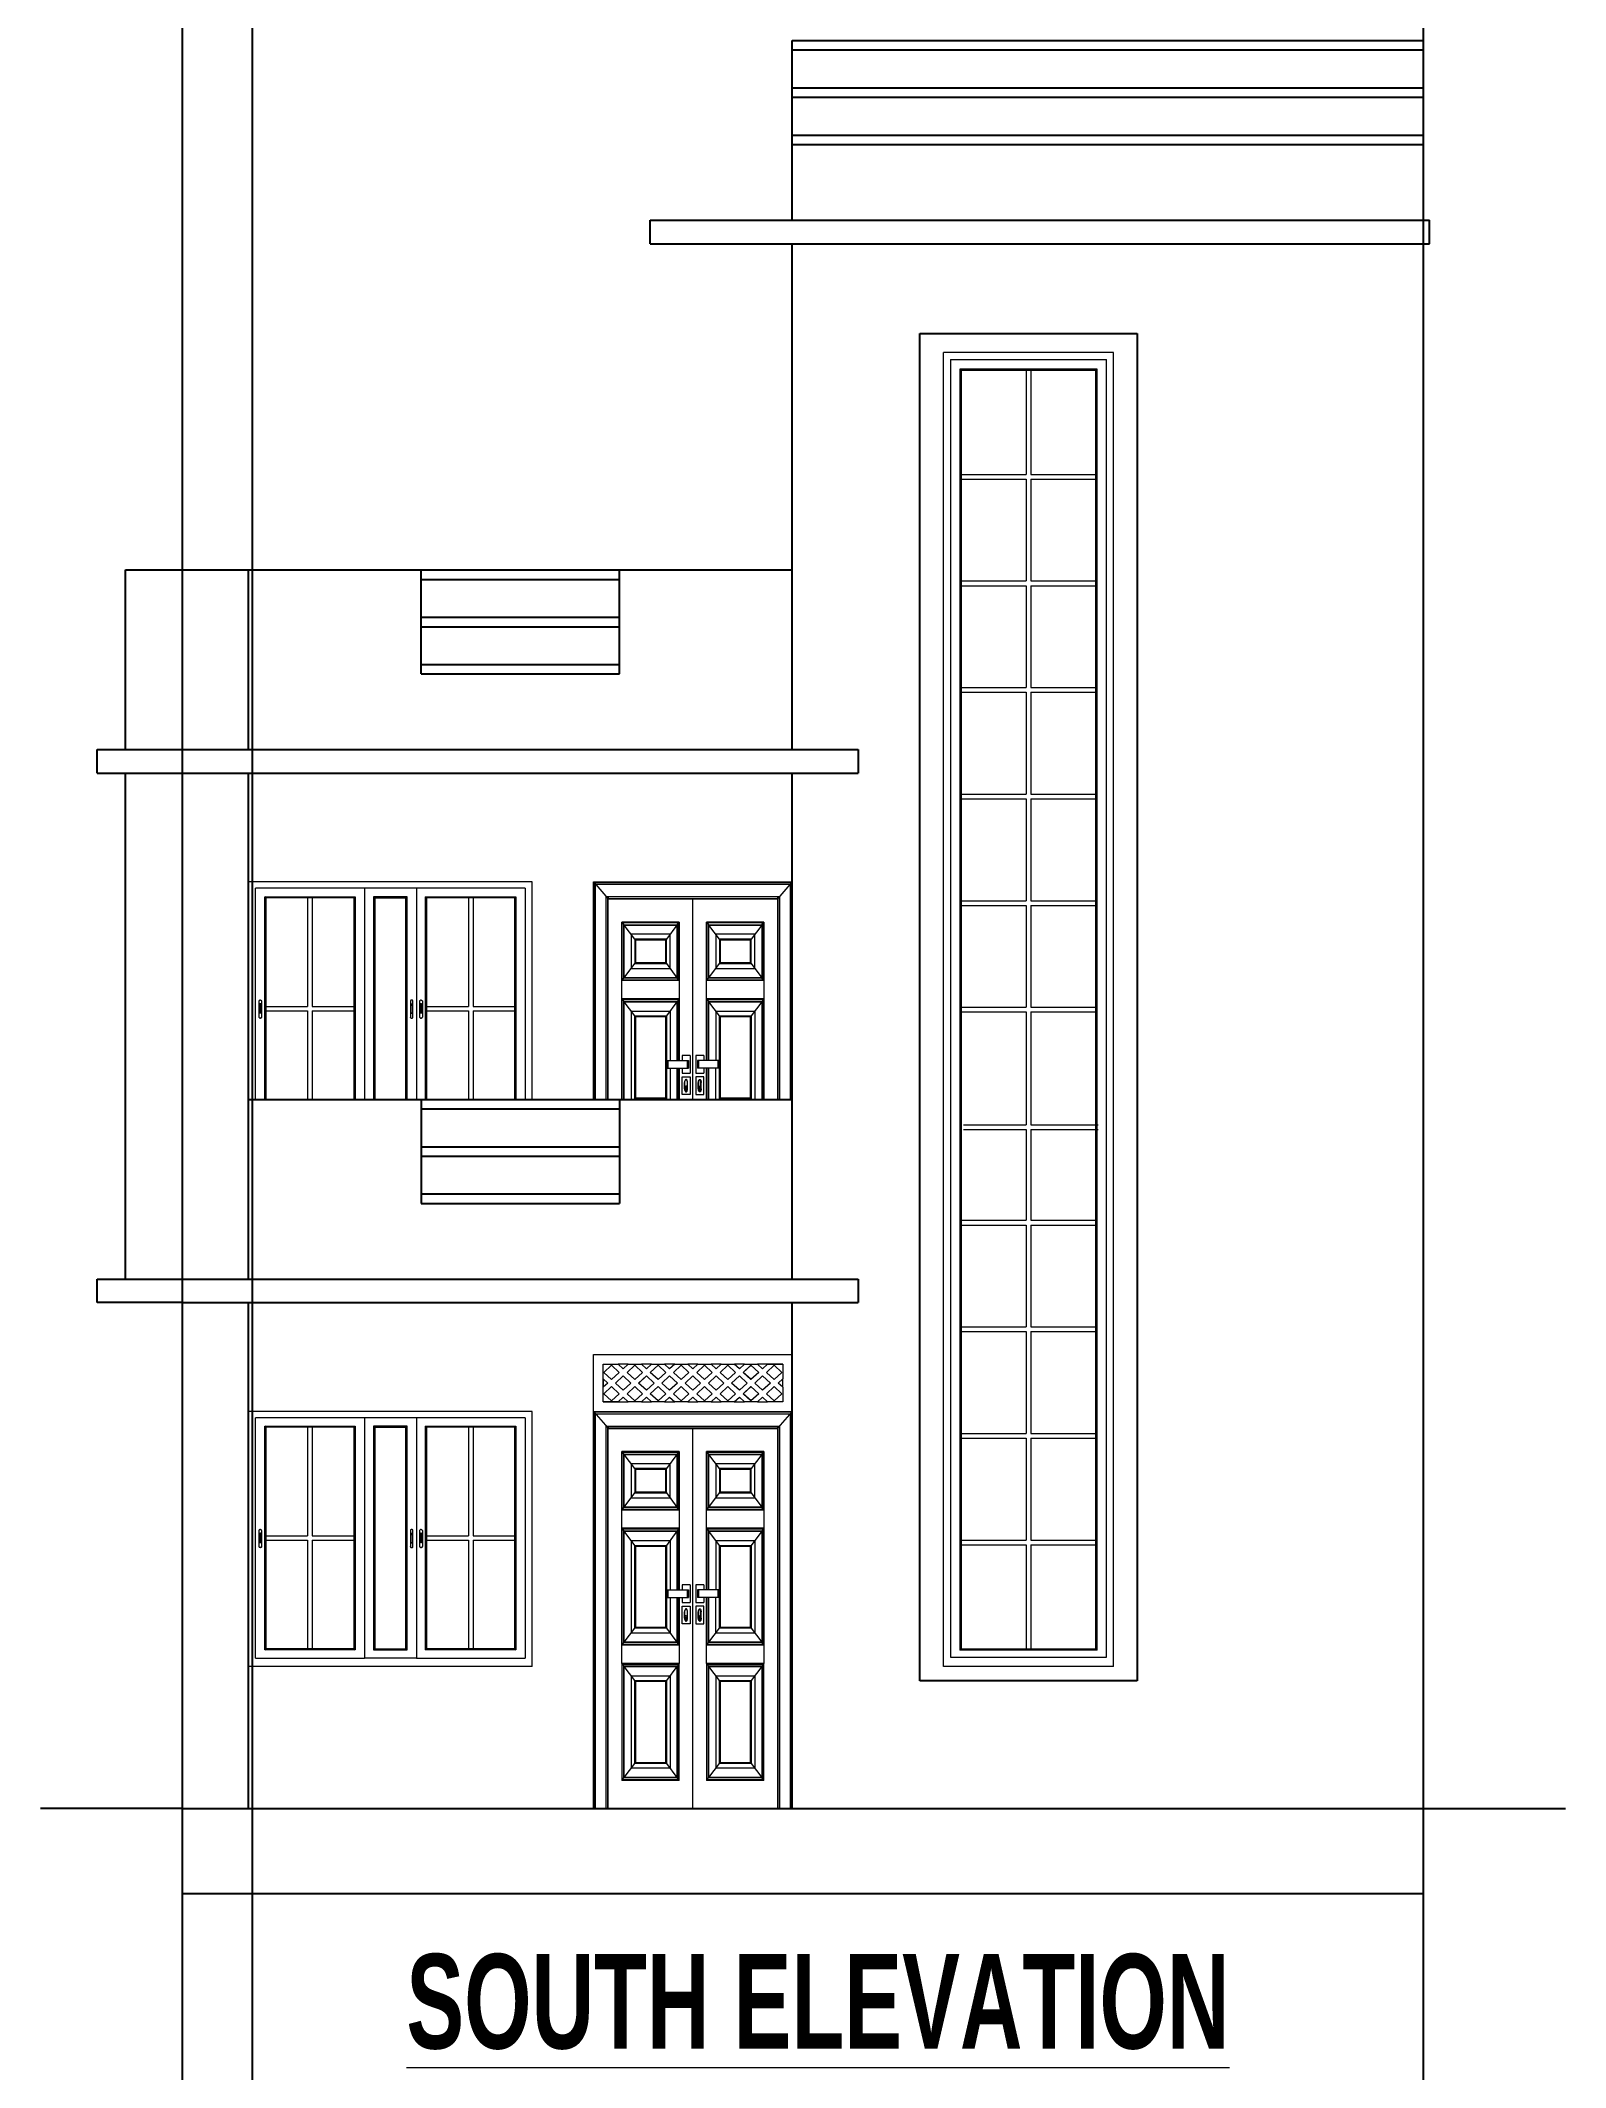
# Model space of a CAD drawing. Header units: inches. Extents: x -10117506 to -5032697, y -6529230 to -3254494.
# Drawn here: x -5037787.8 to -5037465.2, y -3257686.5 to -3257257.7 of the extents above; entities that cross this region are included whole.
import ezdxf

# ---------------------------------------------------------------- set-up
doc = ezdxf.new("R2010")
doc.units = ezdxf.units.IN
doc.header["$LTSCALE"] = 2
doc.header["$MEASUREMENT"] = 0
doc.layers.get('0').update_dxf_attribs({"linetype": 'CONTINUOUS'})
for name, color, linetype, lineweight in [('F-FURNITURE', 30, 'CONTINUOUS', 13), ('HACTH', 253, 'CONTINUOUS', 5), ('Text-100.w', 254, 'CONTINUOUS', 9), ('window', 4, 'CONTINUOUS', 13)]:
    doc.layers.add(name, color=color, linetype=linetype, lineweight=lineweight)
doc.styles.add('Arial', font='arial.ttf', dxfattribs={"width": 0.8, "height": 12})

msp = doc.modelspace()

# ---------------------------------------------------------------- texts
at = {"layer": 'Text-100.w', "insert": (-5037625.89, -3257662.53), "char_height": 20, "width": 569.1024, "attachment_point": 2, "style": 'Arial'}
msp.add_mtext('\\A1;{\\fArial Narrow|b1|i0|c0|p34;\\L SOUTH ELEVATION}', dxfattribs=at)

# ---------------------------------------------------------------- linework, layer by layer
at = {"ltscale": 0.5}
for p, q in [((-5037628.79, -3257257.74), (-5037495.2, -3257257.74)), ((-5037628.79, -3257295.74), (-5037628.79, -3257257.74)), ((-5037495.2, -3257295.74), (-5037495.2, -3257257.74)), ((-5037628.79, -3257259.74), (-5037495.2, -3257259.74)), ((-5037628.79, -3257267.74), (-5037495.2, -3257267.74)), ((-5037628.79, -3257269.74), (-5037495.2, -3257269.74)), ((-5037628.79, -3257277.74), (-5037495.2, -3257277.74)), ((-5037628.79, -3257279.74), (-5037495.2, -3257279.74)), ((-5037658.79, -3257295.74), (-5037493.95, -3257295.74)), ((-5037658.79, -3257300.74), (-5037658.79, -3257295.74)), ((-5037493.95, -3257300.74), (-5037493.95, -3257295.74)), ((-5037658.79, -3257300.74), (-5037493.95, -3257300.74)), ((-5037628.79, -3257407.74), (-5037628.79, -3257300.74)), ((-5037495.2, -3257631.74), (-5037495.2, -3257300.74)), ((-5037601.79, -3257323.74), (-5037601.79, -3257319.74)), ((-5037601.79, -3257319.74), (-5037555.79, -3257319.74)), ((-5037555.79, -3257319.74), (-5037555.79, -3257604.74)), ((-5037601.79, -3257604.74), (-5037601.79, -3257323.74)), ((-5037769.79, -3257407.74), (-5037769.79, -3257369.74)), ((-5037769.79, -3257369.74), (-5037757.79, -3257369.74)), ((-5037757.79, -3257407.74), (-5037757.79, -3257369.74)), ((-5037757.79, -3257369.74), (-5037628.79, -3257369.74)), ((-5037743.79, -3257407.74), (-5037743.79, -3257369.74)), ((-5037707.29, -3257391.74), (-5037707.29, -3257369.74)), ((-5037665.29, -3257391.74), (-5037665.29, -3257369.74)), ((-5037707.29, -3257371.74), (-5037665.29, -3257371.74)), ((-5037707.29, -3257379.74), (-5037665.29, -3257379.74)), ((-5037707.29, -3257381.74), (-5037665.29, -3257381.74)), ((-5037707.29, -3257389.74), (-5037665.29, -3257389.74)), ((-5037707.29, -3257391.74), (-5037665.29, -3257391.74)), ((-5037775.79, -3257407.74), (-5037614.79, -3257407.74)), ((-5037775.79, -3257412.74), (-5037775.79, -3257407.74)), ((-5037614.79, -3257407.74), (-5037614.79, -3257412.74)), ((-5037775.79, -3257412.74), (-5037614.79, -3257412.74)), ((-5037769.79, -3257519.74), (-5037769.79, -3257412.74)), ((-5037757.79, -3257519.74), (-5037757.79, -3257412.74)), ((-5037743.79, -3257519.74), (-5037743.79, -3257412.74)), ((-5037628.79, -3257519.74), (-5037628.79, -3257412.74)), ((-5037743.79, -3257481.74), (-5037628.79, -3257481.74)), ((-5037707.29, -3257481.74), (-5037707.29, -3257503.74)), ((-5037707.29, -3257483.74), (-5037665.29, -3257483.74)), ((-5037665.29, -3257481.74), (-5037665.29, -3257503.74)), ((-5037707.29, -3257491.74), (-5037665.29, -3257491.74)), ((-5037707.29, -3257493.74), (-5037665.29, -3257493.74)), ((-5037707.29, -3257501.74), (-5037665.29, -3257501.74)), ((-5037707.29, -3257503.74), (-5037665.29, -3257503.74)), ((-5037775.79, -3257519.74), (-5037614.79, -3257519.74)), ((-5037775.79, -3257524.74), (-5037775.79, -3257519.74)), ((-5037614.79, -3257519.74), (-5037614.79, -3257524.74)), ((-5037757.79, -3257524.74), (-5037775.79, -3257524.74)), ((-5037757.79, -3257524.74), (-5037614.79, -3257524.74)), ((-5037757.79, -3257631.74), (-5037757.79, -3257524.74)), ((-5037743.79, -3257631.74), (-5037743.79, -3257524.74)), ((-5037628.79, -3257631.74), (-5037628.79, -3257524.74)), ((-5037555.79, -3257604.74), (-5037601.79, -3257604.74)), ((-5037757.79, -3257631.74), (-5037787.79, -3257631.74)), ((-5037757.79, -3257631.74), (-5037495.2, -3257631.74)), ((-5037757.79, -3257649.74), (-5037757.79, -3257631.74)), ((-5037495.2, -3257631.74), (-5037465.2, -3257631.74)), ((-5037495.2, -3257649.74), (-5037495.2, -3257631.74)), ((-5037757.79, -3257649.74), (-5037495.2, -3257649.74))]:
    msp.add_line(p, q, dxfattribs=at)
for p in [(-5037757.79, -3257064.23), (-5037742.97, -3257063.33), (-5037495.2, -3257048.37)]:
    msp.add_xline(p, (0, 1), dxfattribs=at)
at = {"layer": 'F-FURNITURE'}
for p, q in [((-5037670.79, -3257481.74), (-5037670.79, -3257435.74)), ((-5037670.79, -3257435.74), (-5037628.79, -3257435.74)), ((-5037670.72, -3257481.74), (-5037670.72, -3257435.82)), ((-5037670.72, -3257435.82), (-5037628.85, -3257435.82)), ((-5037670.72, -3257435.82), (-5037667.79, -3257439.24)), ((-5037670.7, -3257435.84), (-5037628.87, -3257435.84)), ((-5037670.7, -3257438.74), (-5037670.7, -3257435.84)), ((-5037670.36, -3257481.74), (-5037670.36, -3257436.24)), ((-5037670.36, -3257436.24), (-5037629.22, -3257436.24)), ((-5037628.85, -3257435.82), (-5037631.79, -3257439.24)), ((-5037629.22, -3257436.24), (-5037629.22, -3257481.74)), ((-5037628.87, -3257435.84), (-5037628.87, -3257481.74)), ((-5037628.85, -3257435.82), (-5037628.85, -3257481.74)), ((-5037670.7, -3257438.74), (-5037670.64, -3257438.74)), ((-5037670.7, -3257481.74), (-5037670.7, -3257438.74)), ((-5037670.6, -3257438.74), (-5037670.56, -3257438.74)), ((-5037670.51, -3257438.74), (-5037670.41, -3257438.74)), ((-5037668.13, -3257481.74), (-5037668.13, -3257438.84)), ((-5037668.13, -3257438.84), (-5037631.44, -3257438.84)), ((-5037667.79, -3257481.74), (-5037667.79, -3257439.24)), ((-5037667.79, -3257439.24), (-5037631.79, -3257439.24)), ((-5037667.7, -3257438.84), (-5037667.7, -3257438.89)), ((-5037667.7, -3257438.94), (-5037667.7, -3257438.99)), ((-5037667.7, -3257439.04), (-5037667.7, -3257439.12)), ((-5037667.7, -3257439.16), (-5037667.7, -3257439.24)), ((-5037667.7, -3257481.74), (-5037667.7, -3257439.34)), ((-5037667.7, -3257439.34), (-5037631.87, -3257439.34)), ((-5037649.79, -3257481.74), (-5037649.79, -3257439.34)), ((-5037631.87, -3257438.84), (-5037631.87, -3257438.89)), ((-5037631.87, -3257438.94), (-5037631.87, -3257438.99)), ((-5037631.87, -3257439.04), (-5037631.87, -3257439.12)), ((-5037631.87, -3257439.16), (-5037631.87, -3257439.24)), ((-5037631.87, -3257439.34), (-5037631.87, -3257481.74)), ((-5037631.79, -3257439.24), (-5037631.79, -3257481.74)), ((-5037631.44, -3257438.84), (-5037631.44, -3257481.74)), ((-5037629.22, -3257438.74), (-5037629.11, -3257438.74)), ((-5037629.06, -3257438.74), (-5037629.01, -3257438.74)), ((-5037628.97, -3257438.74), (-5037628.9, -3257438.74)), ((-5037664.81, -3257481.74), (-5037664.81, -3257444.24)), ((-5037652.68, -3257444.24), (-5037664.81, -3257444.24)), ((-5037664.73, -3257456.5), (-5037664.73, -3257444.34)), ((-5037664.73, -3257444.34), (-5037652.76, -3257444.34)), ((-5037664.73, -3257444.34), (-5037664.4, -3257444.78)), ((-5037664.4, -3257456.06), (-5037664.4, -3257444.78)), ((-5037664.4, -3257444.78), (-5037653.09, -3257444.78)), ((-5037664.34, -3257455.99), (-5037664.34, -3257444.86)), ((-5037664.34, -3257444.86), (-5037653.15, -3257444.86)), ((-5037662.1, -3257447.84), (-5037664.34, -3257444.86)), ((-5037654.61, -3257446.81), (-5037662.87, -3257446.81)), ((-5037662.87, -3257446.81), (-5037662.87, -3257454.03)), ((-5037653.15, -3257444.86), (-5037655.38, -3257447.84)), ((-5037654.61, -3257454.03), (-5037654.61, -3257446.81)), ((-5037653.15, -3257444.86), (-5037653.15, -3257455.99)), ((-5037653.09, -3257444.78), (-5037652.76, -3257444.34)), ((-5037653.09, -3257444.78), (-5037653.09, -3257456.06)), ((-5037653.07, -3257444.75), (-5037653.07, -3257456.09)), ((-5037652.76, -3257444.34), (-5037652.76, -3257456.5)), ((-5037652.68, -3257444.24), (-5037652.68, -3257473.52)), ((-5037646.89, -3257473.52), (-5037646.89, -3257444.24)), ((-5037634.77, -3257444.24), (-5037646.89, -3257444.24)), ((-5037646.81, -3257456.5), (-5037646.81, -3257444.34)), ((-5037646.81, -3257444.34), (-5037634.85, -3257444.34)), ((-5037646.81, -3257444.34), (-5037646.48, -3257444.78)), ((-5037646.48, -3257456.06), (-5037646.48, -3257444.78)), ((-5037646.48, -3257444.78), (-5037635.18, -3257444.78)), ((-5037646.43, -3257455.99), (-5037646.43, -3257444.86)), ((-5037646.43, -3257444.86), (-5037635.23, -3257444.86)), ((-5037644.19, -3257447.84), (-5037646.43, -3257444.86)), ((-5037636.7, -3257446.81), (-5037644.96, -3257446.81)), ((-5037644.96, -3257446.81), (-5037644.96, -3257454.03)), ((-5037635.23, -3257444.86), (-5037637.47, -3257447.84)), ((-5037636.7, -3257454.03), (-5037636.7, -3257446.81)), ((-5037635.23, -3257444.86), (-5037635.23, -3257455.99)), ((-5037635.18, -3257444.78), (-5037634.85, -3257444.34)), ((-5037635.18, -3257444.78), (-5037635.18, -3257456.06)), ((-5037635.15, -3257444.75), (-5037635.15, -3257456.09)), ((-5037634.85, -3257444.34), (-5037634.85, -3257456.5)), ((-5037634.77, -3257444.24), (-5037634.77, -3257481.74)), ((-5037655.38, -3257447.84), (-5037662.1, -3257447.84)), ((-5037662.1, -3257447.84), (-5037662.1, -3257453)), ((-5037662.03, -3257447.95), (-5037662.03, -3257452.9)), ((-5037655.46, -3257447.95), (-5037662.03, -3257447.95)), ((-5037661.95, -3257448.05), (-5037661.95, -3257452.79)), ((-5037655.54, -3257448.05), (-5037661.95, -3257448.05)), ((-5037655.54, -3257452.79), (-5037655.54, -3257448.05)), ((-5037655.46, -3257452.9), (-5037655.46, -3257447.95)), ((-5037655.38, -3257453), (-5037655.38, -3257447.84)), ((-5037637.47, -3257447.84), (-5037644.19, -3257447.84)), ((-5037644.19, -3257447.84), (-5037644.19, -3257453)), ((-5037644.11, -3257447.95), (-5037644.11, -3257452.9)), ((-5037637.55, -3257447.95), (-5037644.11, -3257447.95)), ((-5037644.03, -3257448.05), (-5037644.03, -3257452.79)), ((-5037637.63, -3257448.05), (-5037644.03, -3257448.05)), ((-5037637.63, -3257452.79), (-5037637.63, -3257448.05)), ((-5037637.55, -3257452.9), (-5037637.55, -3257447.95)), ((-5037637.47, -3257453), (-5037637.47, -3257447.84)), ((-5037664.34, -3257455.99), (-5037662.1, -3257453)), ((-5037662.87, -3257454.03), (-5037654.61, -3257454.03)), ((-5037662.1, -3257453), (-5037655.38, -3257453)), ((-5037662.03, -3257452.9), (-5037655.46, -3257452.9)), ((-5037661.95, -3257452.79), (-5037655.54, -3257452.79)), ((-5037655.38, -3257453), (-5037653.15, -3257455.99)), ((-5037646.43, -3257455.99), (-5037644.19, -3257453)), ((-5037644.96, -3257454.03), (-5037636.7, -3257454.03)), ((-5037644.19, -3257453), (-5037637.47, -3257453)), ((-5037644.11, -3257452.9), (-5037637.55, -3257452.9)), ((-5037644.03, -3257452.79), (-5037637.63, -3257452.79)), ((-5037637.47, -3257453), (-5037635.23, -3257455.99)), ((-5037652.68, -3257456.61), (-5037664.81, -3257456.61)), ((-5037664.73, -3257456.5), (-5037664.4, -3257456.06)), ((-5037652.76, -3257456.5), (-5037664.73, -3257456.5)), ((-5037653.07, -3257456.09), (-5037664.42, -3257456.09)), ((-5037653.09, -3257456.06), (-5037664.4, -3257456.06)), ((-5037653.15, -3257455.99), (-5037664.34, -3257455.99)), ((-5037652.76, -3257456.5), (-5037653.09, -3257456.06)), ((-5037634.77, -3257456.61), (-5037646.89, -3257456.61)), ((-5037646.81, -3257456.5), (-5037646.48, -3257456.06)), ((-5037634.85, -3257456.5), (-5037646.81, -3257456.5)), ((-5037635.15, -3257456.09), (-5037646.5, -3257456.09)), ((-5037635.18, -3257456.06), (-5037646.48, -3257456.06)), ((-5037635.23, -3257455.99), (-5037646.43, -3257455.99)), ((-5037634.85, -3257456.5), (-5037635.18, -3257456.06)), ((-5037652.68, -3257460.47), (-5037664.81, -3257460.47)), ((-5037664.73, -3257481.74), (-5037664.73, -3257460.57)), ((-5037664.73, -3257460.57), (-5037652.76, -3257460.57)), ((-5037664.73, -3257460.57), (-5037664.42, -3257460.99)), ((-5037664.42, -3257460.99), (-5037653.07, -3257460.99)), ((-5037664.42, -3257460.99), (-5037664.4, -3257461.01)), ((-5037664.4, -3257481.74), (-5037664.4, -3257461.01)), ((-5037664.4, -3257461.01), (-5037653.09, -3257461.01)), ((-5037662.1, -3257464.08), (-5037664.34, -3257461.09)), ((-5037664.34, -3257481.74), (-5037664.34, -3257461.09)), ((-5037664.34, -3257461.09), (-5037653.15, -3257461.09)), ((-5037662.87, -3257463.05), (-5037654.61, -3257463.05)), ((-5037662.87, -3257463.05), (-5037662.87, -3257481.74)), ((-5037662.1, -3257464.08), (-5037655.38, -3257464.08)), ((-5037662.1, -3257481.6), (-5037662.1, -3257464.08)), ((-5037655.46, -3257464.18), (-5037662.03, -3257464.18)), ((-5037662.03, -3257464.18), (-5037662.03, -3257481.5)), ((-5037655.54, -3257464.29), (-5037661.95, -3257464.29)), ((-5037661.95, -3257464.29), (-5037661.95, -3257481.4)), ((-5037655.54, -3257481.4), (-5037655.54, -3257464.29)), ((-5037655.46, -3257481.5), (-5037655.46, -3257464.18)), ((-5037653.15, -3257461.09), (-5037655.38, -3257464.08)), ((-5037655.38, -3257464.08), (-5037655.38, -3257481.6)), ((-5037654.61, -3257463.05), (-5037654.61, -3257473.52)), ((-5037653.15, -3257461.09), (-5037653.15, -3257473.52)), ((-5037653.07, -3257460.99), (-5037653.09, -3257461.01)), ((-5037653.09, -3257461.01), (-5037653.09, -3257473.52)), ((-5037652.76, -3257460.57), (-5037653.07, -3257460.99)), ((-5037653.07, -3257460.99), (-5037653.07, -3257473.52)), ((-5037652.76, -3257460.57), (-5037652.76, -3257473.52)), ((-5037634.77, -3257460.47), (-5037646.89, -3257460.47)), ((-5037646.81, -3257473.52), (-5037646.81, -3257460.57)), ((-5037646.81, -3257460.57), (-5037634.85, -3257460.57)), ((-5037646.81, -3257460.57), (-5037646.5, -3257460.99)), ((-5037646.5, -3257460.99), (-5037635.15, -3257460.99)), ((-5037646.5, -3257460.99), (-5037646.49, -3257461.01)), ((-5037646.49, -3257473.52), (-5037646.49, -3257461.01)), ((-5037646.49, -3257461.01), (-5037635.17, -3257461.01)), ((-5037644.19, -3257464.08), (-5037646.43, -3257461.09)), ((-5037646.43, -3257473.52), (-5037646.43, -3257461.09)), ((-5037646.43, -3257461.09), (-5037635.23, -3257461.09)), ((-5037644.96, -3257463.05), (-5037636.7, -3257463.05)), ((-5037644.96, -3257463.05), (-5037644.96, -3257473.52)), ((-5037644.19, -3257464.08), (-5037637.47, -3257464.08)), ((-5037644.19, -3257481.6), (-5037644.19, -3257464.08)), ((-5037637.55, -3257464.18), (-5037644.11, -3257464.18)), ((-5037644.11, -3257464.18), (-5037644.11, -3257481.5)), ((-5037637.63, -3257464.29), (-5037644.03, -3257464.29)), ((-5037644.03, -3257464.29), (-5037644.03, -3257481.4)), ((-5037637.63, -3257481.4), (-5037637.63, -3257464.29)), ((-5037637.55, -3257481.5), (-5037637.55, -3257464.18)), ((-5037635.23, -3257461.09), (-5037637.47, -3257464.08)), ((-5037637.47, -3257464.08), (-5037637.47, -3257481.6)), ((-5037636.7, -3257463.05), (-5037636.7, -3257481.74)), ((-5037635.23, -3257461.09), (-5037635.23, -3257481.74)), ((-5037635.15, -3257460.99), (-5037635.17, -3257461.01)), ((-5037635.17, -3257461.01), (-5037635.17, -3257481.74)), ((-5037634.85, -3257460.57), (-5037635.15, -3257460.99)), ((-5037635.15, -3257460.99), (-5037635.15, -3257481.74)), ((-5037634.85, -3257460.57), (-5037634.85, -3257481.74)), ((-5037652.09, -3257472.45), (-5037652.09, -3257473.52)), ((-5037650.38, -3257472.45), (-5037652.09, -3257472.45)), ((-5037650.38, -3257472.45), (-5037650.38, -3257476.18)), ((-5037647.49, -3257472.45), (-5037649.19, -3257472.45)), ((-5037649.19, -3257472.45), (-5037649.19, -3257476.18)), ((-5037647.49, -3257472.45), (-5037647.49, -3257473.52)), ((-5037655.31, -3257473.52), (-5037655.31, -3257475.11)), ((-5037655.31, -3257473.52), (-5037650.75, -3257473.52)), ((-5037655.31, -3257475.11), (-5037650.75, -3257475.11)), ((-5037655.06, -3257473.52), (-5037655.06, -3257475.11)), ((-5037654.61, -3257475.11), (-5037654.61, -3257481.74)), ((-5037653.15, -3257475.11), (-5037653.15, -3257481.74)), ((-5037653.09, -3257475.11), (-5037653.09, -3257481.74)), ((-5037653.07, -3257475.11), (-5037653.07, -3257481.74)), ((-5037652.76, -3257475.11), (-5037652.76, -3257481.74)), ((-5037652.68, -3257475.11), (-5037652.68, -3257481.74)), ((-5037652.09, -3257475.11), (-5037652.09, -3257476.18)), ((-5037652.09, -3257476.18), (-5037650.38, -3257476.18)), ((-5037652.09, -3257476.98), (-5037650.38, -3257476.98)), ((-5037652.09, -3257480.7), (-5037652.09, -3257476.98)), ((-5037650.99, -3257473.52), (-5037650.99, -3257475.11)), ((-5037650.75, -3257473.52), (-5037650.75, -3257475.11)), ((-5037650.38, -3257476.98), (-5037650.38, -3257480.7)), ((-5037649.19, -3257476.18), (-5037647.49, -3257476.18)), ((-5037649.19, -3257476.98), (-5037649.19, -3257480.7)), ((-5037647.49, -3257476.98), (-5037649.19, -3257476.98)), ((-5037648.83, -3257473.52), (-5037648.83, -3257475.11)), ((-5037644.27, -3257473.52), (-5037648.83, -3257473.52)), ((-5037644.27, -3257475.11), (-5037648.83, -3257475.11)), ((-5037648.58, -3257473.52), (-5037648.58, -3257475.11)), ((-5037647.49, -3257475.11), (-5037647.49, -3257476.18)), ((-5037647.49, -3257480.7), (-5037647.49, -3257476.98)), ((-5037646.89, -3257481.74), (-5037646.89, -3257475.11)), ((-5037646.81, -3257481.74), (-5037646.81, -3257475.11)), ((-5037646.49, -3257481.74), (-5037646.49, -3257475.11)), ((-5037646.43, -3257481.74), (-5037646.43, -3257475.11)), ((-5037644.96, -3257481.74), (-5037644.96, -3257475.11)), ((-5037644.51, -3257473.52), (-5037644.51, -3257475.11)), ((-5037644.27, -3257473.52), (-5037644.27, -3257475.11)), ((-5037662.21, -3257481.74), (-5037662.1, -3257481.6)), ((-5037655.38, -3257481.6), (-5037662.1, -3257481.6)), ((-5037662.03, -3257481.5), (-5037655.46, -3257481.5)), ((-5037661.95, -3257481.4), (-5037655.54, -3257481.4)), ((-5037655.38, -3257481.6), (-5037655.28, -3257481.74)), ((-5037650.38, -3257480.7), (-5037652.09, -3257480.7)), ((-5037651.53, -3257478), (-5037651.54, -3257478.17)), ((-5037651.54, -3257479.5), (-5037651.54, -3257478.17)), ((-5037651.54, -3257479.5), (-5037651.53, -3257479.68)), ((-5037651.5, -3257477.84), (-5037651.53, -3257478)), ((-5037651.53, -3257479.68), (-5037651.5, -3257479.84)), ((-5037651.45, -3257477.7), (-5037651.5, -3257477.84)), ((-5037651.5, -3257479.84), (-5037651.45, -3257479.97)), ((-5037651.49, -3257478.18), (-5037651.48, -3257478.03)), ((-5037651.49, -3257479.5), (-5037651.49, -3257478.18)), ((-5037651.48, -3257479.36), (-5037651.49, -3257479.5)), ((-5037651.49, -3257479.5), (-5037651.49, -3257479.5)), ((-5037651.49, -3257479.5), (-5037651.49, -3257479.51)), ((-5037651.49, -3257479.51), (-5037651.48, -3257479.65)), ((-5037651.48, -3257478.03), (-5037651.46, -3257477.89)), ((-5037651.46, -3257479.23), (-5037651.48, -3257479.36)), ((-5037651.48, -3257479.65), (-5037651.48, -3257479.66)), ((-5037651.48, -3257479.66), (-5037651.46, -3257479.79)), ((-5037651.46, -3257477.89), (-5037651.42, -3257477.77)), ((-5037651.42, -3257479.11), (-5037651.46, -3257479.23)), ((-5037651.46, -3257479.79), (-5037651.46, -3257479.79)), ((-5037651.46, -3257479.79), (-5037651.42, -3257479.9)), ((-5037651.39, -3257477.6), (-5037651.45, -3257477.7)), ((-5037651.45, -3257479.97), (-5037651.39, -3257480.08)), ((-5037651.42, -3257477.77), (-5037651.36, -3257477.68)), ((-5037651.37, -3257479.02), (-5037651.42, -3257479.11)), ((-5037651.42, -3257479.9), (-5037651.42, -3257479.91)), ((-5037651.42, -3257479.91), (-5037651.36, -3257479.99)), ((-5037651.31, -3257477.53), (-5037651.39, -3257477.6)), ((-5037651.39, -3257480.08), (-5037651.31, -3257480.15)), ((-5037651.3, -3257478.96), (-5037651.37, -3257479.02)), ((-5037651.36, -3257477.68), (-5037651.3, -3257477.63)), ((-5037651.36, -3257479.99), (-5037651.36, -3257480)), ((-5037651.36, -3257480), (-5037651.3, -3257480.05)), ((-5037651.23, -3257477.51), (-5037651.31, -3257477.53)), ((-5037651.31, -3257480.15), (-5037651.23, -3257480.17)), ((-5037651.3, -3257477.63), (-5037651.23, -3257477.61)), ((-5037651.24, -3257478.94), (-5037651.3, -3257478.96)), ((-5037651.3, -3257480.05), (-5037651.3, -3257480.05)), ((-5037651.3, -3257480.05), (-5037651.23, -3257480.07)), ((-5037651.26, -3257479.24), (-5037651.2, -3257479.24)), ((-5037651.26, -3257479.77), (-5037651.26, -3257479.24)), ((-5037651.2, -3257479.77), (-5037651.26, -3257479.77)), ((-5037651.17, -3257478.96), (-5037651.24, -3257478.94)), ((-5037651.16, -3257477.53), (-5037651.23, -3257477.51)), ((-5037651.23, -3257477.61), (-5037651.17, -3257477.63)), ((-5037651.23, -3257480.07), (-5037651.17, -3257480.05)), ((-5037651.23, -3257480.07), (-5037651.23, -3257480.07)), ((-5037651.23, -3257480.17), (-5037651.16, -3257480.15)), ((-5037651.2, -3257479.24), (-5037651.2, -3257479.77)), ((-5037651.17, -3257477.63), (-5037651.11, -3257477.68)), ((-5037651.11, -3257479.01), (-5037651.17, -3257478.96)), ((-5037651.17, -3257480.05), (-5037651.16, -3257480.05)), ((-5037651.08, -3257477.6), (-5037651.16, -3257477.53)), ((-5037651.16, -3257480.05), (-5037651.11, -3257479.99)), ((-5037651.16, -3257480.15), (-5037651.08, -3257480.08)), ((-5037651.11, -3257477.68), (-5037651.05, -3257477.77)), ((-5037651.05, -3257479.1), (-5037651.11, -3257479.01)), ((-5037651.11, -3257479.99), (-5037651.1, -3257479.99)), ((-5037651.1, -3257479.99), (-5037651.05, -3257479.9)), ((-5037651.02, -3257477.7), (-5037651.08, -3257477.6)), ((-5037651.08, -3257480.08), (-5037651.02, -3257479.97)), ((-5037651.05, -3257477.77), (-5037651.01, -3257477.89)), ((-5037651.01, -3257479.21), (-5037651.05, -3257479.1)), ((-5037651.05, -3257479.9), (-5037651.01, -3257479.79)), ((-5037651.05, -3257479.9), (-5037651.05, -3257479.9)), ((-5037650.97, -3257477.84), (-5037651.02, -3257477.7)), ((-5037651.02, -3257479.97), (-5037650.97, -3257479.84)), ((-5037651.01, -3257477.89), (-5037650.99, -3257478.03)), ((-5037650.99, -3257479.35), (-5037651.01, -3257479.21)), ((-5037651.01, -3257479.78), (-5037650.99, -3257479.65)), ((-5037651.01, -3257479.79), (-5037651.01, -3257479.78)), ((-5037650.99, -3257478.03), (-5037650.98, -3257478.18)), ((-5037650.98, -3257479.5), (-5037650.99, -3257479.35)), ((-5037650.99, -3257479.65), (-5037650.98, -3257479.64)), ((-5037650.98, -3257478.18), (-5037650.98, -3257479.5)), ((-5037650.98, -3257479.64), (-5037650.98, -3257479.5)), ((-5037650.94, -3257478), (-5037650.97, -3257477.84)), ((-5037650.97, -3257479.84), (-5037650.94, -3257479.68)), ((-5037650.93, -3257478.17), (-5037650.94, -3257478)), ((-5037650.94, -3257479.68), (-5037650.93, -3257479.5)), ((-5037650.93, -3257479.5), (-5037650.93, -3257478.17)), ((-5037649.19, -3257480.7), (-5037647.49, -3257480.7)), ((-5037648.64, -3257478.17), (-5037648.63, -3257478)), ((-5037648.64, -3257479.5), (-5037648.64, -3257478.17)), ((-5037648.63, -3257479.68), (-5037648.64, -3257479.5)), ((-5037648.63, -3257478), (-5037648.6, -3257477.84)), ((-5037648.6, -3257479.84), (-5037648.63, -3257479.68)), ((-5037648.6, -3257477.84), (-5037648.55, -3257477.7)), ((-5037648.59, -3257478.03), (-5037648.6, -3257478.18)), ((-5037648.6, -3257478.18), (-5037648.6, -3257479.5)), ((-5037648.6, -3257479.5), (-5037648.59, -3257479.35)), ((-5037648.59, -3257479.64), (-5037648.6, -3257479.5)), ((-5037648.55, -3257479.97), (-5037648.6, -3257479.84)), ((-5037648.56, -3257477.89), (-5037648.59, -3257478.03)), ((-5037648.59, -3257479.35), (-5037648.56, -3257479.21)), ((-5037648.59, -3257479.65), (-5037648.59, -3257479.64)), ((-5037648.56, -3257479.78), (-5037648.59, -3257479.65)), ((-5037648.52, -3257477.77), (-5037648.56, -3257477.89)), ((-5037648.56, -3257479.21), (-5037648.52, -3257479.1)), ((-5037648.56, -3257479.79), (-5037648.56, -3257479.78)), ((-5037648.52, -3257479.9), (-5037648.56, -3257479.79)), ((-5037648.55, -3257477.7), (-5037648.49, -3257477.6)), ((-5037648.49, -3257480.08), (-5037648.55, -3257479.97)), ((-5037648.47, -3257477.68), (-5037648.52, -3257477.77)), ((-5037648.52, -3257479.1), (-5037648.47, -3257479.01)), ((-5037648.52, -3257479.9), (-5037648.52, -3257479.9)), ((-5037648.47, -3257479.99), (-5037648.52, -3257479.9)), ((-5037648.49, -3257477.6), (-5037648.42, -3257477.53)), ((-5037648.42, -3257480.15), (-5037648.49, -3257480.08)), ((-5037648.41, -3257477.63), (-5037648.47, -3257477.68)), ((-5037648.47, -3257479.01), (-5037648.4, -3257478.96)), ((-5037648.47, -3257479.99), (-5037648.47, -3257479.99)), ((-5037648.41, -3257480.05), (-5037648.47, -3257479.99)), ((-5037648.42, -3257477.53), (-5037648.34, -3257477.51)), ((-5037648.34, -3257480.17), (-5037648.42, -3257480.15)), ((-5037648.34, -3257477.61), (-5037648.41, -3257477.63)), ((-5037648.34, -3257480.07), (-5037648.41, -3257480.05)), ((-5037648.41, -3257480.05), (-5037648.41, -3257480.05)), ((-5037648.4, -3257478.96), (-5037648.34, -3257478.94)), ((-5037648.37, -3257479.24), (-5037648.37, -3257479.77)), ((-5037648.31, -3257479.24), (-5037648.37, -3257479.24)), ((-5037648.37, -3257479.77), (-5037648.31, -3257479.77)), ((-5037648.34, -3257477.51), (-5037648.26, -3257477.53)), ((-5037648.27, -3257477.63), (-5037648.34, -3257477.61)), ((-5037648.34, -3257478.94), (-5037648.27, -3257478.96)), ((-5037648.27, -3257480.05), (-5037648.34, -3257480.07)), ((-5037648.34, -3257480.07), (-5037648.34, -3257480.07)), ((-5037648.26, -3257480.15), (-5037648.34, -3257480.17)), ((-5037648.31, -3257479.77), (-5037648.31, -3257479.24)), ((-5037648.21, -3257477.68), (-5037648.27, -3257477.63)), ((-5037648.27, -3257478.96), (-5037648.21, -3257479.02)), ((-5037648.21, -3257480), (-5037648.27, -3257480.05)), ((-5037648.27, -3257480.05), (-5037648.27, -3257480.05)), ((-5037648.26, -3257477.53), (-5037648.19, -3257477.6)), ((-5037648.19, -3257480.08), (-5037648.26, -3257480.15)), ((-5037648.16, -3257477.77), (-5037648.21, -3257477.68)), ((-5037648.21, -3257479.02), (-5037648.15, -3257479.11)), ((-5037648.16, -3257479.91), (-5037648.21, -3257479.99)), ((-5037648.21, -3257479.99), (-5037648.21, -3257480)), ((-5037648.19, -3257477.6), (-5037648.12, -3257477.7)), ((-5037648.12, -3257479.97), (-5037648.19, -3257480.08)), ((-5037648.12, -3257477.89), (-5037648.16, -3257477.77)), ((-5037648.12, -3257479.79), (-5037648.16, -3257479.9)), ((-5037648.16, -3257479.9), (-5037648.16, -3257479.91)), ((-5037648.15, -3257479.11), (-5037648.11, -3257479.23)), ((-5037648.12, -3257477.7), (-5037648.08, -3257477.84)), ((-5037648.09, -3257478.03), (-5037648.12, -3257477.89)), ((-5037648.09, -3257479.66), (-5037648.12, -3257479.79)), ((-5037648.12, -3257479.79), (-5037648.12, -3257479.79)), ((-5037648.08, -3257479.84), (-5037648.12, -3257479.97)), ((-5037648.11, -3257479.23), (-5037648.09, -3257479.36)), ((-5037648.08, -3257478.18), (-5037648.09, -3257478.03)), ((-5037648.09, -3257479.36), (-5037648.08, -3257479.5)), ((-5037648.08, -3257479.51), (-5037648.09, -3257479.65)), ((-5037648.09, -3257479.65), (-5037648.09, -3257479.66)), ((-5037648.08, -3257477.84), (-5037648.05, -3257478)), ((-5037648.08, -3257479.5), (-5037648.08, -3257478.18)), ((-5037648.08, -3257479.5), (-5037648.08, -3257479.5)), ((-5037648.08, -3257479.5), (-5037648.08, -3257479.51)), ((-5037648.05, -3257479.68), (-5037648.08, -3257479.84)), ((-5037648.05, -3257478), (-5037648.03, -3257478.17)), ((-5037648.03, -3257479.5), (-5037648.05, -3257479.68)), ((-5037648.03, -3257479.5), (-5037648.03, -3257478.17)), ((-5037644.29, -3257481.74), (-5037644.19, -3257481.6)), ((-5037637.47, -3257481.6), (-5037644.19, -3257481.6)), ((-5037644.11, -3257481.5), (-5037637.55, -3257481.5)), ((-5037644.03, -3257481.4), (-5037637.63, -3257481.4)), ((-5037637.47, -3257481.6), (-5037637.37, -3257481.74)), ((-5037670.79, -3257631.74), (-5037670.79, -3257535.74)), ((-5037670.79, -3257535.74), (-5037628.79, -3257535.74)), ((-5037668.79, -3257540.84), (-5037668.79, -3257537.74)), ((-5037668.79, -3257537.74), (-5037665.6, -3257537.74)), ((-5037668.79, -3257545.74), (-5037668.79, -3257540.84)), ((-5037668.79, -3257540.84), (-5037667.81, -3257541.74)), ((-5037668.76, -3257540.86), (-5037668.76, -3257542.62)), ((-5037668.63, -3257539.48), (-5037666.99, -3257537.97)), ((-5037668.63, -3257539.48), (-5037666.99, -3257537.97)), ((-5037666.99, -3257540.98), (-5037668.63, -3257539.48)), ((-5037668.63, -3257539.48), (-5037668.63, -3257539.48)), ((-5037666.99, -3257540.98), (-5037668.63, -3257539.48)), ((-5037666.99, -3257537.97), (-5037665.35, -3257539.48)), ((-5037665.35, -3257539.48), (-5037666.99, -3257540.98)), ((-5037666.17, -3257541.74), (-5037664.53, -3257540.23)), ((-5037666.17, -3257541.74), (-5037664.53, -3257540.23)), ((-5037664.53, -3257538.72), (-5037665.6, -3257537.74)), ((-5037665.6, -3257537.74), (-5037665.59, -3257537.74)), ((-5037664.53, -3257538.72), (-5037665.59, -3257537.74)), ((-5037663.47, -3257537.74), (-5037665.59, -3257537.74)), ((-5037663.47, -3257537.74), (-5037664.53, -3257538.72)), ((-5037664.53, -3257540.23), (-5037662.9, -3257541.74)), ((-5037663.72, -3257539.48), (-5037662.08, -3257537.97)), ((-5037662.08, -3257540.99), (-5037663.72, -3257539.48)), ((-5037663.72, -3257539.48), (-5037663.71, -3257539.48)), ((-5037663.71, -3257539.48), (-5037662.07, -3257537.97)), ((-5037662.07, -3257540.98), (-5037663.71, -3257539.48)), ((-5037663.47, -3257537.74), (-5037660.68, -3257537.74)), ((-5037662.08, -3257537.97), (-5037660.44, -3257539.48)), ((-5037660.44, -3257539.48), (-5037662.08, -3257540.99)), ((-5037661.26, -3257541.74), (-5037659.62, -3257540.23)), ((-5037661.25, -3257541.74), (-5037659.62, -3257540.23)), ((-5037659.62, -3257538.72), (-5037660.68, -3257537.74)), ((-5037659.62, -3257538.72), (-5037660.68, -3257537.74)), ((-5037660.68, -3257537.74), (-5037660.68, -3257537.74)), ((-5037658.55, -3257537.74), (-5037660.68, -3257537.74)), ((-5037658.55, -3257537.74), (-5037659.62, -3257538.72)), ((-5037659.62, -3257540.23), (-5037657.98, -3257541.74)), ((-5037658.8, -3257539.48), (-5037657.16, -3257537.97)), ((-5037657.16, -3257540.99), (-5037658.8, -3257539.48)), ((-5037658.8, -3257539.48), (-5037658.79, -3257539.48)), ((-5037658.79, -3257539.48), (-5037657.16, -3257537.97)), ((-5037657.16, -3257540.98), (-5037658.79, -3257539.48)), ((-5037658.55, -3257537.74), (-5037655.77, -3257537.74)), ((-5037657.16, -3257537.97), (-5037655.52, -3257539.48)), ((-5037655.52, -3257539.48), (-5037657.16, -3257540.99)), ((-5037656.34, -3257541.74), (-5037654.7, -3257540.23)), ((-5037656.34, -3257541.74), (-5037654.7, -3257540.23)), ((-5037654.7, -3257538.72), (-5037655.77, -3257537.74)), ((-5037655.77, -3257537.74), (-5037655.76, -3257537.74)), ((-5037654.7, -3257538.72), (-5037655.76, -3257537.74)), ((-5037653.64, -3257537.74), (-5037655.76, -3257537.74)), ((-5037653.64, -3257537.74), (-5037654.7, -3257538.72)), ((-5037654.7, -3257540.23), (-5037653.06, -3257541.74)), ((-5037653.88, -3257539.48), (-5037652.24, -3257537.97)), ((-5037653.88, -3257539.48), (-5037652.24, -3257537.97)), ((-5037652.24, -3257540.99), (-5037653.88, -3257539.48)), ((-5037653.88, -3257539.48), (-5037653.88, -3257539.48)), ((-5037652.24, -3257540.98), (-5037653.88, -3257539.48)), ((-5037653.64, -3257537.74), (-5037650.85, -3257537.74)), ((-5037652.24, -3257537.97), (-5037650.61, -3257539.48)), ((-5037650.61, -3257539.48), (-5037652.24, -3257540.99)), ((-5037651.43, -3257541.74), (-5037649.79, -3257540.23)), ((-5037651.42, -3257541.74), (-5037649.78, -3257540.23)), ((-5037649.79, -3257538.72), (-5037650.85, -3257537.74)), ((-5037650.85, -3257537.74), (-5037650.85, -3257537.74)), ((-5037649.78, -3257538.72), (-5037650.85, -3257537.74)), ((-5037648.72, -3257537.74), (-5037650.85, -3257537.74)), ((-5037648.72, -3257537.74), (-5037649.79, -3257538.72)), ((-5037649.79, -3257540.23), (-5037648.15, -3257541.74)), ((-5037648.97, -3257539.48), (-5037647.33, -3257537.97)), ((-5037647.33, -3257540.99), (-5037648.97, -3257539.48)), ((-5037648.97, -3257539.48), (-5037648.96, -3257539.48)), ((-5037648.96, -3257539.48), (-5037647.33, -3257537.97)), ((-5037647.33, -3257540.98), (-5037648.96, -3257539.48)), ((-5037648.72, -3257537.74), (-5037645.94, -3257537.74)), ((-5037647.33, -3257537.97), (-5037645.69, -3257539.48)), ((-5037645.69, -3257539.48), (-5037647.33, -3257540.99)), ((-5037646.51, -3257541.74), (-5037644.87, -3257540.23)), ((-5037646.5, -3257541.74), (-5037644.87, -3257540.23)), ((-5037644.87, -3257538.72), (-5037645.94, -3257537.74)), ((-5037645.94, -3257537.74), (-5037645.93, -3257537.74)), ((-5037644.87, -3257538.72), (-5037645.93, -3257537.74)), ((-5037643.8, -3257537.74), (-5037645.93, -3257537.74)), ((-5037643.8, -3257537.74), (-5037644.87, -3257538.72)), ((-5037644.87, -3257540.23), (-5037643.23, -3257541.74)), ((-5037644.05, -3257539.48), (-5037642.41, -3257537.97)), ((-5037644.05, -3257539.48), (-5037642.41, -3257537.97)), ((-5037642.41, -3257540.99), (-5037644.05, -3257539.48)), ((-5037642.41, -3257540.98), (-5037644.05, -3257539.48)), ((-5037644.05, -3257539.48), (-5037644.05, -3257539.48)), ((-5037643.8, -3257537.74), (-5037641.02, -3257537.74)), ((-5037642.41, -3257537.97), (-5037640.77, -3257539.48)), ((-5037640.77, -3257539.48), (-5037642.41, -3257540.99)), ((-5037641.59, -3257541.74), (-5037639.95, -3257540.23)), ((-5037641.59, -3257541.74), (-5037639.95, -3257540.23)), ((-5037639.95, -3257538.72), (-5037641.02, -3257537.74)), ((-5037641.02, -3257537.74), (-5037641.01, -3257537.74)), ((-5037639.95, -3257538.72), (-5037641.01, -3257537.74)), ((-5037638.89, -3257537.74), (-5037641.01, -3257537.74)), ((-5037638.89, -3257537.74), (-5037639.95, -3257538.72)), ((-5037639.95, -3257540.23), (-5037638.32, -3257541.74)), ((-5037639.14, -3257539.48), (-5037637.5, -3257537.97)), ((-5037637.5, -3257540.99), (-5037639.14, -3257539.48)), ((-5037639.14, -3257539.48), (-5037639.13, -3257539.48)), ((-5037639.13, -3257539.48), (-5037637.49, -3257537.97)), ((-5037637.49, -3257540.98), (-5037639.13, -3257539.48)), ((-5037638.89, -3257537.74), (-5037636.1, -3257537.74)), ((-5037637.5, -3257537.97), (-5037635.86, -3257539.48)), ((-5037635.86, -3257539.48), (-5037637.5, -3257540.99)), ((-5037636.68, -3257541.74), (-5037635.04, -3257540.23)), ((-5037636.67, -3257541.74), (-5037635.04, -3257540.24)), ((-5037635.04, -3257538.72), (-5037636.1, -3257537.74)), ((-5037636.1, -3257537.74), (-5037636.1, -3257537.74)), ((-5037635.04, -3257538.72), (-5037636.1, -3257537.74)), ((-5037633.97, -3257537.74), (-5037636.1, -3257537.74)), ((-5037633.97, -3257537.74), (-5037635.04, -3257538.72)), ((-5037635.04, -3257540.23), (-5037633.4, -3257541.74)), ((-5037634.22, -3257539.48), (-5037632.58, -3257537.97)), ((-5037632.58, -3257540.99), (-5037634.22, -3257539.48)), ((-5037634.22, -3257539.48), (-5037634.21, -3257539.48)), ((-5037634.21, -3257539.48), (-5037632.58, -3257537.97)), ((-5037632.58, -3257540.98), (-5037634.21, -3257539.48)), ((-5037633.97, -3257537.74), (-5037633.97, -3257537.74)), ((-5037633.97, -3257537.74), (-5037630.79, -3257537.74)), ((-5037630.79, -3257537.74), (-5037633.97, -3257537.74)), ((-5037632.58, -3257537.97), (-5037630.94, -3257539.48)), ((-5037630.94, -3257539.48), (-5037632.58, -3257540.99)), ((-5037631.76, -3257541.74), (-5037630.79, -3257540.84)), ((-5037631.76, -3257541.74), (-5037630.79, -3257540.85)), ((-5037630.79, -3257537.74), (-5037630.79, -3257540.84)), ((-5037630.79, -3257537.74), (-5037630.79, -3257537.74)), ((-5037630.79, -3257540.85), (-5037630.79, -3257540.84)), ((-5037630.79, -3257542.63), (-5037630.79, -3257540.85)), ((-5037667.81, -3257541.74), (-5037668.79, -3257542.64)), ((-5037668.79, -3257545.74), (-5037668.79, -3257545.74)), ((-5037668.79, -3257545.74), (-5037668.76, -3257545.74)), ((-5037665.6, -3257545.74), (-5037668.79, -3257545.74)), ((-5037668.76, -3257545.74), (-5037668.76, -3257545.74)), ((-5037668.76, -3257545.74), (-5037665.6, -3257545.74)), ((-5037668.63, -3257544), (-5037666.99, -3257542.49)), ((-5037668.63, -3257544), (-5037666.99, -3257542.5)), ((-5037666.99, -3257545.51), (-5037668.63, -3257544)), ((-5037666.99, -3257545.51), (-5037668.63, -3257544)), ((-5037668.63, -3257544), (-5037668.63, -3257544)), ((-5037666.99, -3257542.49), (-5037665.35, -3257544)), ((-5037665.35, -3257544), (-5037666.99, -3257545.51)), ((-5037664.53, -3257543.25), (-5037666.17, -3257541.74)), ((-5037666.17, -3257541.74), (-5037666.17, -3257541.74)), ((-5037664.53, -3257543.25), (-5037666.17, -3257541.74)), ((-5037665.6, -3257545.74), (-5037664.53, -3257544.76)), ((-5037665.6, -3257545.74), (-5037665.59, -3257545.74)), ((-5037665.59, -3257545.74), (-5037664.53, -3257544.76)), ((-5037665.59, -3257545.74), (-5037663.47, -3257545.74)), ((-5037662.9, -3257541.74), (-5037664.53, -3257543.25)), ((-5037664.53, -3257544.76), (-5037663.47, -3257545.74)), ((-5037663.72, -3257544), (-5037662.08, -3257542.49)), ((-5037662.08, -3257545.51), (-5037663.72, -3257544)), ((-5037663.72, -3257544), (-5037663.71, -3257544)), ((-5037663.71, -3257544), (-5037662.07, -3257542.5)), ((-5037662.07, -3257545.51), (-5037663.71, -3257544)), ((-5037660.68, -3257545.74), (-5037663.47, -3257545.74)), ((-5037662.08, -3257542.49), (-5037660.44, -3257544)), ((-5037660.44, -3257544), (-5037662.08, -3257545.51)), ((-5037659.62, -3257543.25), (-5037661.26, -3257541.74)), ((-5037661.26, -3257541.74), (-5037661.25, -3257541.74)), ((-5037659.62, -3257543.25), (-5037661.25, -3257541.74)), ((-5037660.68, -3257545.74), (-5037659.62, -3257544.76)), ((-5037660.68, -3257545.74), (-5037659.62, -3257544.76)), ((-5037660.68, -3257545.74), (-5037660.68, -3257545.74)), ((-5037660.68, -3257545.74), (-5037658.55, -3257545.74)), ((-5037657.98, -3257541.74), (-5037659.62, -3257543.25)), ((-5037659.62, -3257544.76), (-5037658.55, -3257545.74)), ((-5037658.8, -3257544), (-5037657.16, -3257542.49)), ((-5037657.16, -3257545.51), (-5037658.8, -3257544)), ((-5037658.8, -3257544), (-5037658.79, -3257544)), ((-5037658.79, -3257544), (-5037657.16, -3257542.5)), ((-5037657.16, -3257545.51), (-5037658.79, -3257544)), ((-5037655.77, -3257545.74), (-5037658.55, -3257545.74)), ((-5037657.16, -3257542.49), (-5037655.52, -3257544)), ((-5037655.52, -3257544), (-5037657.16, -3257545.51)), ((-5037654.7, -3257543.25), (-5037656.34, -3257541.74)), ((-5037656.34, -3257541.74), (-5037656.34, -3257541.74)), ((-5037654.7, -3257543.25), (-5037656.34, -3257541.74)), ((-5037655.77, -3257545.74), (-5037654.7, -3257544.76)), ((-5037655.76, -3257545.74), (-5037655.77, -3257545.74)), ((-5037655.76, -3257545.74), (-5037654.7, -3257544.76)), ((-5037655.76, -3257545.74), (-5037653.64, -3257545.74)), ((-5037653.06, -3257541.74), (-5037654.7, -3257543.25)), ((-5037654.7, -3257544.76), (-5037653.64, -3257545.74)), ((-5037653.88, -3257544), (-5037652.24, -3257542.49)), ((-5037653.88, -3257544), (-5037652.24, -3257542.5)), ((-5037652.24, -3257545.51), (-5037653.88, -3257544)), ((-5037652.24, -3257545.51), (-5037653.88, -3257544)), ((-5037653.88, -3257544), (-5037653.88, -3257544)), ((-5037650.85, -3257545.74), (-5037653.64, -3257545.74)), ((-5037652.24, -3257542.49), (-5037650.61, -3257544)), ((-5037650.61, -3257544), (-5037652.24, -3257545.51)), ((-5037649.79, -3257543.25), (-5037651.43, -3257541.74)), ((-5037651.43, -3257541.74), (-5037651.42, -3257541.74)), ((-5037649.78, -3257543.25), (-5037651.42, -3257541.74)), ((-5037650.85, -3257545.74), (-5037649.79, -3257544.76)), ((-5037650.85, -3257545.74), (-5037649.78, -3257544.76)), ((-5037650.85, -3257545.74), (-5037650.85, -3257545.74)), ((-5037650.85, -3257545.74), (-5037648.72, -3257545.74)), ((-5037648.15, -3257541.74), (-5037649.79, -3257543.25)), ((-5037649.79, -3257544.76), (-5037648.72, -3257545.74)), ((-5037648.97, -3257544), (-5037647.33, -3257542.5)), ((-5037647.33, -3257545.51), (-5037648.97, -3257544)), ((-5037648.97, -3257544), (-5037648.96, -3257544)), ((-5037648.96, -3257544), (-5037647.33, -3257542.5)), ((-5037647.33, -3257545.51), (-5037648.96, -3257544)), ((-5037645.94, -3257545.74), (-5037648.72, -3257545.74)), ((-5037647.33, -3257542.5), (-5037645.69, -3257544)), ((-5037645.69, -3257544), (-5037647.33, -3257545.51)), ((-5037644.87, -3257543.25), (-5037646.51, -3257541.74)), ((-5037646.51, -3257541.74), (-5037646.5, -3257541.74)), ((-5037644.87, -3257543.25), (-5037646.5, -3257541.74)), ((-5037645.94, -3257545.74), (-5037644.87, -3257544.76)), ((-5037645.93, -3257545.74), (-5037645.94, -3257545.74)), ((-5037645.93, -3257545.74), (-5037644.87, -3257544.76)), ((-5037645.93, -3257545.74), (-5037643.81, -3257545.74)), ((-5037643.23, -3257541.74), (-5037644.87, -3257543.25)), ((-5037644.87, -3257544.76), (-5037643.81, -3257545.74)), ((-5037644.05, -3257544), (-5037642.41, -3257542.5)), ((-5037644.05, -3257544), (-5037642.41, -3257542.5)), ((-5037642.41, -3257545.51), (-5037644.05, -3257544)), ((-5037644.05, -3257544), (-5037644.05, -3257544)), ((-5037642.41, -3257545.51), (-5037644.05, -3257544)), ((-5037641.02, -3257545.74), (-5037643.81, -3257545.74)), ((-5037642.41, -3257542.5), (-5037640.77, -3257544)), ((-5037640.77, -3257544), (-5037642.41, -3257545.51)), ((-5037639.95, -3257543.25), (-5037641.59, -3257541.74)), ((-5037641.59, -3257541.74), (-5037641.59, -3257541.74)), ((-5037639.95, -3257543.25), (-5037641.59, -3257541.74)), ((-5037641.02, -3257545.74), (-5037639.96, -3257544.76)), ((-5037641.02, -3257545.74), (-5037641.01, -3257545.74)), ((-5037641.01, -3257545.74), (-5037639.95, -3257544.76)), ((-5037641.01, -3257545.74), (-5037638.89, -3257545.74)), ((-5037639.96, -3257544.76), (-5037638.89, -3257545.74)), ((-5037638.32, -3257541.74), (-5037639.95, -3257543.25)), ((-5037639.14, -3257544), (-5037637.5, -3257542.5)), ((-5037637.5, -3257545.51), (-5037639.14, -3257544)), ((-5037639.14, -3257544), (-5037639.13, -3257544)), ((-5037639.13, -3257544), (-5037637.49, -3257542.5)), ((-5037637.49, -3257545.51), (-5037639.13, -3257544)), ((-5037636.1, -3257545.74), (-5037638.89, -3257545.74)), ((-5037637.5, -3257542.5), (-5037635.86, -3257544)), ((-5037635.86, -3257544), (-5037637.5, -3257545.51)), ((-5037635.04, -3257543.25), (-5037636.68, -3257541.74)), ((-5037636.68, -3257541.74), (-5037636.67, -3257541.74)), ((-5037635.04, -3257543.25), (-5037636.67, -3257541.74)), ((-5037636.1, -3257545.74), (-5037635.04, -3257544.76)), ((-5037636.1, -3257545.74), (-5037635.04, -3257544.76)), ((-5037636.1, -3257545.74), (-5037636.1, -3257545.74)), ((-5037636.1, -3257545.74), (-5037633.97, -3257545.74)), ((-5037633.4, -3257541.74), (-5037635.04, -3257543.25)), ((-5037635.04, -3257544.76), (-5037633.97, -3257545.74)), ((-5037634.22, -3257544), (-5037632.58, -3257542.5)), ((-5037632.58, -3257545.51), (-5037634.22, -3257544)), ((-5037634.22, -3257544), (-5037634.21, -3257544)), ((-5037634.21, -3257544), (-5037632.58, -3257542.5)), ((-5037632.58, -3257545.51), (-5037634.21, -3257544)), ((-5037630.79, -3257545.74), (-5037633.97, -3257545.74)), ((-5037632.58, -3257542.5), (-5037630.94, -3257544)), ((-5037630.94, -3257544), (-5037632.58, -3257545.51)), ((-5037630.79, -3257542.64), (-5037631.76, -3257541.74)), ((-5037630.79, -3257542.63), (-5037631.76, -3257541.74)), ((-5037631.76, -3257541.74), (-5037631.76, -3257541.74)), ((-5037630.79, -3257542.64), (-5037630.79, -3257542.63)), ((-5037630.79, -3257542.64), (-5037630.79, -3257545.74)), ((-5037670.79, -3257547.74), (-5037628.79, -3257547.74)), ((-5037670.72, -3257631.74), (-5037670.72, -3257547.82)), ((-5037670.72, -3257547.82), (-5037628.85, -3257547.82)), ((-5037670.72, -3257547.82), (-5037667.79, -3257551.24)), ((-5037670.7, -3257547.84), (-5037628.87, -3257547.84)), ((-5037670.7, -3257550.74), (-5037670.7, -3257547.84)), ((-5037670.36, -3257631.74), (-5037670.36, -3257548.24)), ((-5037670.36, -3257548.24), (-5037629.22, -3257548.24)), ((-5037628.85, -3257547.82), (-5037631.79, -3257551.24)), ((-5037629.22, -3257548.24), (-5037629.22, -3257631.74)), ((-5037628.87, -3257547.84), (-5037628.87, -3257631.74)), ((-5037628.85, -3257547.82), (-5037628.85, -3257631.74)), ((-5037670.7, -3257550.74), (-5037670.64, -3257550.74)), ((-5037670.7, -3257631.74), (-5037670.7, -3257550.74)), ((-5037670.6, -3257550.74), (-5037670.56, -3257550.74)), ((-5037670.51, -3257550.74), (-5037670.41, -3257550.74)), ((-5037668.13, -3257631.74), (-5037668.13, -3257550.84)), ((-5037668.13, -3257550.84), (-5037631.44, -3257550.84)), ((-5037667.79, -3257631.74), (-5037667.79, -3257551.24)), ((-5037667.79, -3257551.24), (-5037631.79, -3257551.24)), ((-5037667.7, -3257550.84), (-5037667.7, -3257550.89)), ((-5037667.7, -3257550.94), (-5037667.7, -3257550.99)), ((-5037667.7, -3257551.04), (-5037667.7, -3257551.12)), ((-5037667.7, -3257551.16), (-5037667.7, -3257551.24)), ((-5037667.7, -3257631.74), (-5037667.7, -3257551.34)), ((-5037667.7, -3257551.34), (-5037631.87, -3257551.34)), ((-5037649.79, -3257631.74), (-5037649.79, -3257551.34)), ((-5037631.87, -3257550.84), (-5037631.87, -3257550.89)), ((-5037631.87, -3257550.94), (-5037631.87, -3257550.99)), ((-5037631.87, -3257551.04), (-5037631.87, -3257551.12)), ((-5037631.87, -3257551.16), (-5037631.87, -3257551.24)), ((-5037631.87, -3257551.34), (-5037631.87, -3257631.74)), ((-5037631.79, -3257551.24), (-5037631.79, -3257631.74)), ((-5037631.44, -3257550.84), (-5037631.44, -3257631.74)), ((-5037629.22, -3257550.74), (-5037629.11, -3257550.74)), ((-5037629.06, -3257550.74), (-5037629.01, -3257550.74)), ((-5037628.97, -3257550.74), (-5037628.9, -3257550.74)), ((-5037664.81, -3257597.21), (-5037664.81, -3257556.24)), ((-5037652.68, -3257556.24), (-5037664.81, -3257556.24)), ((-5037664.73, -3257568.5), (-5037664.73, -3257556.34)), ((-5037664.73, -3257556.34), (-5037652.76, -3257556.34)), ((-5037664.73, -3257556.34), (-5037664.4, -3257556.78)), ((-5037664.4, -3257568.06), (-5037664.4, -3257556.78)), ((-5037664.4, -3257556.78), (-5037653.09, -3257556.78)), ((-5037664.34, -3257567.99), (-5037664.34, -3257556.86)), ((-5037664.34, -3257556.86), (-5037653.15, -3257556.86)), ((-5037662.1, -3257559.84), (-5037664.34, -3257556.86)), ((-5037653.15, -3257556.86), (-5037655.38, -3257559.84)), ((-5037653.15, -3257556.86), (-5037653.15, -3257567.99)), ((-5037653.09, -3257556.78), (-5037652.76, -3257556.34)), ((-5037653.09, -3257556.78), (-5037653.09, -3257568.06)), ((-5037653.07, -3257556.75), (-5037653.07, -3257568.09)), ((-5037652.76, -3257556.34), (-5037652.76, -3257568.5)), ((-5037652.68, -3257556.24), (-5037652.68, -3257585.52)), ((-5037646.89, -3257585.52), (-5037646.89, -3257556.24)), ((-5037634.77, -3257556.24), (-5037646.89, -3257556.24)), ((-5037646.81, -3257568.5), (-5037646.81, -3257556.34)), ((-5037646.81, -3257556.34), (-5037634.85, -3257556.34)), ((-5037646.81, -3257556.34), (-5037646.48, -3257556.78)), ((-5037646.48, -3257568.06), (-5037646.48, -3257556.78)), ((-5037646.48, -3257556.78), (-5037635.18, -3257556.78)), ((-5037646.43, -3257567.99), (-5037646.43, -3257556.86)), ((-5037646.43, -3257556.86), (-5037635.23, -3257556.86)), ((-5037644.19, -3257559.84), (-5037646.43, -3257556.86)), ((-5037635.23, -3257556.86), (-5037637.47, -3257559.84)), ((-5037635.23, -3257556.86), (-5037635.23, -3257567.99)), ((-5037635.18, -3257556.78), (-5037634.85, -3257556.34)), ((-5037635.18, -3257556.78), (-5037635.18, -3257568.06)), ((-5037635.15, -3257556.75), (-5037635.15, -3257568.09)), ((-5037634.85, -3257556.34), (-5037634.85, -3257568.5)), ((-5037634.77, -3257556.24), (-5037634.77, -3257597.21)), ((-5037654.61, -3257558.81), (-5037662.87, -3257558.81)), ((-5037662.87, -3257558.81), (-5037662.87, -3257566.03)), ((-5037655.38, -3257559.84), (-5037662.1, -3257559.84)), ((-5037662.1, -3257559.84), (-5037662.1, -3257565)), ((-5037662.03, -3257559.95), (-5037662.03, -3257564.9)), ((-5037655.46, -3257559.95), (-5037662.03, -3257559.95)), ((-5037661.95, -3257560.05), (-5037661.95, -3257564.79)), ((-5037655.54, -3257560.05), (-5037661.95, -3257560.05)), ((-5037655.54, -3257564.79), (-5037655.54, -3257560.05)), ((-5037655.46, -3257564.9), (-5037655.46, -3257559.95)), ((-5037655.38, -3257565), (-5037655.38, -3257559.84)), ((-5037654.61, -3257566.03), (-5037654.61, -3257558.81)), ((-5037636.7, -3257558.81), (-5037644.96, -3257558.81)), ((-5037644.96, -3257558.81), (-5037644.96, -3257566.03)), ((-5037637.47, -3257559.84), (-5037644.19, -3257559.84)), ((-5037644.19, -3257559.84), (-5037644.19, -3257565)), ((-5037644.11, -3257559.95), (-5037644.11, -3257564.9)), ((-5037637.55, -3257559.95), (-5037644.11, -3257559.95)), ((-5037644.03, -3257560.05), (-5037644.03, -3257564.79)), ((-5037637.63, -3257560.05), (-5037644.03, -3257560.05)), ((-5037637.63, -3257564.79), (-5037637.63, -3257560.05)), ((-5037637.55, -3257564.9), (-5037637.55, -3257559.95)), ((-5037637.47, -3257565), (-5037637.47, -3257559.84)), ((-5037636.7, -3257566.03), (-5037636.7, -3257558.81)), ((-5037664.34, -3257567.99), (-5037662.1, -3257565)), ((-5037662.87, -3257566.03), (-5037654.61, -3257566.03)), ((-5037662.1, -3257565), (-5037655.38, -3257565)), ((-5037662.03, -3257564.9), (-5037655.46, -3257564.9)), ((-5037661.95, -3257564.79), (-5037655.54, -3257564.79)), ((-5037655.38, -3257565), (-5037653.15, -3257567.99)), ((-5037646.43, -3257567.99), (-5037644.19, -3257565)), ((-5037644.96, -3257566.03), (-5037636.7, -3257566.03)), ((-5037644.19, -3257565), (-5037637.47, -3257565)), ((-5037644.11, -3257564.9), (-5037637.55, -3257564.9)), ((-5037644.03, -3257564.79), (-5037637.63, -3257564.79)), ((-5037637.47, -3257565), (-5037635.23, -3257567.99)), ((-5037652.68, -3257568.61), (-5037664.81, -3257568.61)), ((-5037664.73, -3257568.5), (-5037664.4, -3257568.06)), ((-5037652.76, -3257568.5), (-5037664.73, -3257568.5)), ((-5037653.07, -3257568.09), (-5037664.42, -3257568.09)), ((-5037653.09, -3257568.06), (-5037664.4, -3257568.06)), ((-5037653.15, -3257567.99), (-5037664.34, -3257567.99)), ((-5037652.76, -3257568.5), (-5037653.09, -3257568.06)), ((-5037634.77, -3257568.61), (-5037646.89, -3257568.61)), ((-5037646.81, -3257568.5), (-5037646.48, -3257568.06)), ((-5037634.85, -3257568.5), (-5037646.81, -3257568.5)), ((-5037635.15, -3257568.09), (-5037646.5, -3257568.09)), ((-5037635.18, -3257568.06), (-5037646.48, -3257568.06)), ((-5037635.23, -3257567.99), (-5037646.43, -3257567.99)), ((-5037634.85, -3257568.5), (-5037635.18, -3257568.06)), ((-5037652.68, -3257572.47), (-5037664.81, -3257572.47)), ((-5037664.73, -3257597.11), (-5037664.73, -3257572.57)), ((-5037664.73, -3257572.57), (-5037652.76, -3257572.57)), ((-5037664.73, -3257572.57), (-5037664.42, -3257572.99)), ((-5037664.42, -3257572.99), (-5037653.07, -3257572.99)), ((-5037664.42, -3257572.99), (-5037664.4, -3257573.01)), ((-5037664.4, -3257596.67), (-5037664.4, -3257573.01)), ((-5037664.4, -3257573.01), (-5037653.09, -3257573.01)), ((-5037662.1, -3257576.08), (-5037664.34, -3257573.09)), ((-5037664.34, -3257596.59), (-5037664.34, -3257573.09)), ((-5037664.34, -3257573.09), (-5037653.15, -3257573.09)), ((-5037662.87, -3257575.05), (-5037654.61, -3257575.05)), ((-5037662.87, -3257575.05), (-5037662.87, -3257594.63)), ((-5037653.15, -3257573.09), (-5037655.38, -3257576.08)), ((-5037654.61, -3257575.05), (-5037654.61, -3257585.52)), ((-5037653.15, -3257573.09), (-5037653.15, -3257585.52)), ((-5037653.07, -3257572.99), (-5037653.09, -3257573.01)), ((-5037653.09, -3257573.01), (-5037653.09, -3257585.52)), ((-5037652.76, -3257572.57), (-5037653.07, -3257572.99)), ((-5037653.07, -3257572.99), (-5037653.07, -3257585.52)), ((-5037652.76, -3257572.57), (-5037652.76, -3257585.52)), ((-5037634.77, -3257572.47), (-5037646.89, -3257572.47)), ((-5037646.81, -3257585.52), (-5037646.81, -3257572.57)), ((-5037646.81, -3257572.57), (-5037634.85, -3257572.57)), ((-5037646.81, -3257572.57), (-5037646.5, -3257572.99)), ((-5037646.5, -3257572.99), (-5037635.15, -3257572.99)), ((-5037646.5, -3257572.99), (-5037646.49, -3257573.01)), ((-5037646.49, -3257585.52), (-5037646.49, -3257573.01)), ((-5037646.49, -3257573.01), (-5037635.17, -3257573.01)), ((-5037644.19, -3257576.08), (-5037646.43, -3257573.09)), ((-5037646.43, -3257585.52), (-5037646.43, -3257573.09)), ((-5037646.43, -3257573.09), (-5037635.23, -3257573.09)), ((-5037644.96, -3257575.05), (-5037636.7, -3257575.05)), ((-5037644.96, -3257575.05), (-5037644.96, -3257585.52)), ((-5037635.23, -3257573.09), (-5037637.47, -3257576.08)), ((-5037636.7, -3257575.05), (-5037636.7, -3257594.63)), ((-5037635.23, -3257573.09), (-5037635.23, -3257596.59)), ((-5037635.15, -3257572.99), (-5037635.17, -3257573.01)), ((-5037635.17, -3257573.01), (-5037635.17, -3257596.67)), ((-5037634.85, -3257572.57), (-5037635.15, -3257572.99)), ((-5037635.15, -3257572.99), (-5037635.15, -3257596.69)), ((-5037634.85, -3257572.57), (-5037634.85, -3257597.11)), ((-5037662.1, -3257576.08), (-5037655.38, -3257576.08)), ((-5037662.1, -3257593.6), (-5037662.1, -3257576.08)), ((-5037655.46, -3257576.18), (-5037662.03, -3257576.18)), ((-5037662.03, -3257576.18), (-5037662.03, -3257593.5)), ((-5037655.54, -3257576.29), (-5037661.95, -3257576.29)), ((-5037661.95, -3257576.29), (-5037661.95, -3257593.4)), ((-5037655.54, -3257593.4), (-5037655.54, -3257576.29)), ((-5037655.46, -3257593.5), (-5037655.46, -3257576.18)), ((-5037655.38, -3257576.08), (-5037655.38, -3257593.6)), ((-5037644.19, -3257576.08), (-5037637.47, -3257576.08)), ((-5037644.19, -3257593.6), (-5037644.19, -3257576.08)), ((-5037637.55, -3257576.18), (-5037644.11, -3257576.18)), ((-5037644.11, -3257576.18), (-5037644.11, -3257593.5)), ((-5037637.63, -3257576.29), (-5037644.03, -3257576.29)), ((-5037644.03, -3257576.29), (-5037644.03, -3257593.4)), ((-5037637.63, -3257593.4), (-5037637.63, -3257576.29)), ((-5037637.55, -3257593.5), (-5037637.55, -3257576.18)), ((-5037637.47, -3257576.08), (-5037637.47, -3257593.6)), ((-5037652.09, -3257584.45), (-5037652.09, -3257585.52)), ((-5037650.38, -3257584.45), (-5037652.09, -3257584.45)), ((-5037650.38, -3257584.45), (-5037650.38, -3257588.18)), ((-5037647.49, -3257584.45), (-5037649.19, -3257584.45)), ((-5037649.19, -3257584.45), (-5037649.19, -3257588.18)), ((-5037647.49, -3257584.45), (-5037647.49, -3257585.52)), ((-5037655.31, -3257585.52), (-5037655.31, -3257587.11)), ((-5037655.31, -3257585.52), (-5037650.75, -3257585.52)), ((-5037655.31, -3257587.11), (-5037650.75, -3257587.11)), ((-5037655.06, -3257585.52), (-5037655.06, -3257587.11)), ((-5037654.61, -3257587.11), (-5037654.61, -3257594.63)), ((-5037653.15, -3257587.11), (-5037653.15, -3257596.59)), ((-5037653.09, -3257587.11), (-5037653.09, -3257596.67)), ((-5037653.07, -3257587.11), (-5037653.07, -3257596.69)), ((-5037652.76, -3257587.11), (-5037652.76, -3257597.11)), ((-5037652.68, -3257587.11), (-5037652.68, -3257597.21)), ((-5037652.09, -3257587.11), (-5037652.09, -3257588.18)), ((-5037652.09, -3257588.18), (-5037650.38, -3257588.18)), ((-5037650.99, -3257585.52), (-5037650.99, -3257587.11)), ((-5037650.75, -3257585.52), (-5037650.75, -3257587.11)), ((-5037649.19, -3257588.18), (-5037647.49, -3257588.18)), ((-5037648.83, -3257585.52), (-5037648.83, -3257587.11)), ((-5037644.27, -3257585.52), (-5037648.83, -3257585.52)), ((-5037644.27, -3257587.11), (-5037648.83, -3257587.11)), ((-5037648.58, -3257585.52), (-5037648.58, -3257587.11)), ((-5037647.49, -3257587.11), (-5037647.49, -3257588.18)), ((-5037646.89, -3257597.21), (-5037646.89, -3257587.11)), ((-5037646.81, -3257597.11), (-5037646.81, -3257587.11)), ((-5037646.49, -3257596.67), (-5037646.49, -3257587.11)), ((-5037646.43, -3257596.59), (-5037646.43, -3257587.11)), ((-5037644.96, -3257594.63), (-5037644.96, -3257587.11)), ((-5037644.51, -3257585.52), (-5037644.51, -3257587.11)), ((-5037644.27, -3257585.52), (-5037644.27, -3257587.11)), ((-5037652.09, -3257588.98), (-5037650.38, -3257588.98)), ((-5037652.09, -3257592.7), (-5037652.09, -3257588.98)), ((-5037650.38, -3257592.7), (-5037652.09, -3257592.7)), ((-5037651.53, -3257590), (-5037651.54, -3257590.17)), ((-5037651.54, -3257591.5), (-5037651.54, -3257590.17)), ((-5037651.54, -3257591.5), (-5037651.53, -3257591.68)), ((-5037651.5, -3257589.84), (-5037651.53, -3257590)), ((-5037651.53, -3257591.68), (-5037651.5, -3257591.84)), ((-5037651.45, -3257589.7), (-5037651.5, -3257589.84)), ((-5037651.5, -3257591.84), (-5037651.45, -3257591.97)), ((-5037651.49, -3257590.18), (-5037651.48, -3257590.03)), ((-5037651.49, -3257591.5), (-5037651.49, -3257590.18)), ((-5037651.48, -3257591.36), (-5037651.49, -3257591.5)), ((-5037651.49, -3257591.5), (-5037651.49, -3257591.5)), ((-5037651.49, -3257591.5), (-5037651.49, -3257591.51)), ((-5037651.49, -3257591.51), (-5037651.48, -3257591.65)), ((-5037651.48, -3257590.03), (-5037651.46, -3257589.89)), ((-5037651.46, -3257591.23), (-5037651.48, -3257591.36)), ((-5037651.48, -3257591.65), (-5037651.48, -3257591.66)), ((-5037651.48, -3257591.66), (-5037651.46, -3257591.79)), ((-5037651.46, -3257589.89), (-5037651.42, -3257589.77)), ((-5037651.42, -3257591.11), (-5037651.46, -3257591.23)), ((-5037651.46, -3257591.79), (-5037651.46, -3257591.79)), ((-5037651.46, -3257591.79), (-5037651.42, -3257591.9)), ((-5037651.39, -3257589.6), (-5037651.45, -3257589.7)), ((-5037651.45, -3257591.97), (-5037651.39, -3257592.08)), ((-5037651.42, -3257589.77), (-5037651.36, -3257589.68)), ((-5037651.37, -3257591.02), (-5037651.42, -3257591.11)), ((-5037651.42, -3257591.9), (-5037651.42, -3257591.91)), ((-5037651.42, -3257591.91), (-5037651.36, -3257591.99)), ((-5037651.31, -3257589.53), (-5037651.39, -3257589.6)), ((-5037651.39, -3257592.08), (-5037651.31, -3257592.15)), ((-5037651.3, -3257590.96), (-5037651.37, -3257591.02)), ((-5037651.36, -3257589.68), (-5037651.3, -3257589.63)), ((-5037651.36, -3257591.99), (-5037651.36, -3257592)), ((-5037651.36, -3257592), (-5037651.3, -3257592.05)), ((-5037651.23, -3257589.51), (-5037651.31, -3257589.53)), ((-5037651.31, -3257592.15), (-5037651.23, -3257592.17)), ((-5037651.3, -3257589.63), (-5037651.23, -3257589.61)), ((-5037651.24, -3257590.94), (-5037651.3, -3257590.96)), ((-5037651.3, -3257592.05), (-5037651.3, -3257592.05)), ((-5037651.3, -3257592.05), (-5037651.23, -3257592.07)), ((-5037651.26, -3257591.24), (-5037651.2, -3257591.24)), ((-5037651.26, -3257591.77), (-5037651.26, -3257591.24)), ((-5037651.2, -3257591.77), (-5037651.26, -3257591.77)), ((-5037651.17, -3257590.96), (-5037651.24, -3257590.94)), ((-5037651.16, -3257589.53), (-5037651.23, -3257589.51)), ((-5037651.23, -3257589.61), (-5037651.17, -3257589.63)), ((-5037651.23, -3257592.07), (-5037651.17, -3257592.05)), ((-5037651.23, -3257592.07), (-5037651.23, -3257592.07)), ((-5037651.23, -3257592.17), (-5037651.16, -3257592.15)), ((-5037651.2, -3257591.24), (-5037651.2, -3257591.77)), ((-5037651.17, -3257589.63), (-5037651.11, -3257589.68)), ((-5037651.11, -3257591.01), (-5037651.17, -3257590.96)), ((-5037651.17, -3257592.05), (-5037651.16, -3257592.05)), ((-5037651.08, -3257589.6), (-5037651.16, -3257589.53)), ((-5037651.16, -3257592.05), (-5037651.11, -3257591.99)), ((-5037651.16, -3257592.15), (-5037651.08, -3257592.08)), ((-5037651.11, -3257589.68), (-5037651.05, -3257589.77)), ((-5037651.05, -3257591.1), (-5037651.11, -3257591.01)), ((-5037651.11, -3257591.99), (-5037651.1, -3257591.99)), ((-5037651.1, -3257591.99), (-5037651.05, -3257591.9)), ((-5037651.02, -3257589.7), (-5037651.08, -3257589.6)), ((-5037651.08, -3257592.08), (-5037651.02, -3257591.97)), ((-5037651.05, -3257589.77), (-5037651.01, -3257589.89)), ((-5037651.01, -3257591.21), (-5037651.05, -3257591.1)), ((-5037651.05, -3257591.9), (-5037651.01, -3257591.79)), ((-5037651.05, -3257591.9), (-5037651.05, -3257591.9)), ((-5037650.97, -3257589.84), (-5037651.02, -3257589.7)), ((-5037651.02, -3257591.97), (-5037650.97, -3257591.84)), ((-5037651.01, -3257589.89), (-5037650.99, -3257590.03)), ((-5037650.99, -3257591.35), (-5037651.01, -3257591.21)), ((-5037651.01, -3257591.78), (-5037650.99, -3257591.65)), ((-5037651.01, -3257591.79), (-5037651.01, -3257591.78)), ((-5037650.99, -3257590.03), (-5037650.98, -3257590.18)), ((-5037650.98, -3257591.5), (-5037650.99, -3257591.35)), ((-5037650.99, -3257591.65), (-5037650.98, -3257591.64)), ((-5037650.98, -3257590.18), (-5037650.98, -3257591.5)), ((-5037650.98, -3257591.64), (-5037650.98, -3257591.5)), ((-5037650.94, -3257590), (-5037650.97, -3257589.84)), ((-5037650.97, -3257591.84), (-5037650.94, -3257591.68)), ((-5037650.93, -3257590.17), (-5037650.94, -3257590)), ((-5037650.94, -3257591.68), (-5037650.93, -3257591.5)), ((-5037650.93, -3257591.5), (-5037650.93, -3257590.17)), ((-5037650.38, -3257588.98), (-5037650.38, -3257592.7)), ((-5037649.19, -3257588.98), (-5037649.19, -3257592.7)), ((-5037647.49, -3257588.98), (-5037649.19, -3257588.98)), ((-5037649.19, -3257592.7), (-5037647.49, -3257592.7)), ((-5037648.64, -3257590.17), (-5037648.63, -3257590)), ((-5037648.64, -3257591.5), (-5037648.64, -3257590.17)), ((-5037648.63, -3257591.68), (-5037648.64, -3257591.5)), ((-5037648.63, -3257590), (-5037648.6, -3257589.84)), ((-5037648.6, -3257591.84), (-5037648.63, -3257591.68)), ((-5037648.6, -3257589.84), (-5037648.55, -3257589.7)), ((-5037648.59, -3257590.03), (-5037648.6, -3257590.18)), ((-5037648.6, -3257590.18), (-5037648.6, -3257591.5)), ((-5037648.6, -3257591.5), (-5037648.59, -3257591.35)), ((-5037648.59, -3257591.64), (-5037648.6, -3257591.5)), ((-5037648.55, -3257591.97), (-5037648.6, -3257591.84)), ((-5037648.56, -3257589.89), (-5037648.59, -3257590.03)), ((-5037648.59, -3257591.35), (-5037648.56, -3257591.21)), ((-5037648.59, -3257591.65), (-5037648.59, -3257591.64)), ((-5037648.56, -3257591.78), (-5037648.59, -3257591.65)), ((-5037648.52, -3257589.77), (-5037648.56, -3257589.89)), ((-5037648.56, -3257591.21), (-5037648.52, -3257591.1)), ((-5037648.56, -3257591.79), (-5037648.56, -3257591.78)), ((-5037648.52, -3257591.9), (-5037648.56, -3257591.79)), ((-5037648.55, -3257589.7), (-5037648.49, -3257589.6)), ((-5037648.49, -3257592.08), (-5037648.55, -3257591.97)), ((-5037648.47, -3257589.68), (-5037648.52, -3257589.77)), ((-5037648.52, -3257591.1), (-5037648.47, -3257591.01)), ((-5037648.52, -3257591.9), (-5037648.52, -3257591.9)), ((-5037648.47, -3257591.99), (-5037648.52, -3257591.9)), ((-5037648.49, -3257589.6), (-5037648.42, -3257589.53)), ((-5037648.42, -3257592.15), (-5037648.49, -3257592.08)), ((-5037648.41, -3257589.63), (-5037648.47, -3257589.68)), ((-5037648.47, -3257591.01), (-5037648.4, -3257590.96)), ((-5037648.47, -3257591.99), (-5037648.47, -3257591.99)), ((-5037648.41, -3257592.05), (-5037648.47, -3257591.99)), ((-5037648.42, -3257589.53), (-5037648.34, -3257589.51)), ((-5037648.34, -3257592.17), (-5037648.42, -3257592.15)), ((-5037648.34, -3257589.61), (-5037648.41, -3257589.63)), ((-5037648.34, -3257592.07), (-5037648.41, -3257592.05)), ((-5037648.41, -3257592.05), (-5037648.41, -3257592.05)), ((-5037648.4, -3257590.96), (-5037648.34, -3257590.94)), ((-5037648.37, -3257591.24), (-5037648.37, -3257591.77)), ((-5037648.31, -3257591.24), (-5037648.37, -3257591.24)), ((-5037648.37, -3257591.77), (-5037648.31, -3257591.77)), ((-5037648.34, -3257589.51), (-5037648.26, -3257589.53)), ((-5037648.27, -3257589.63), (-5037648.34, -3257589.61)), ((-5037648.34, -3257590.94), (-5037648.27, -3257590.96)), ((-5037648.27, -3257592.05), (-5037648.34, -3257592.07)), ((-5037648.34, -3257592.07), (-5037648.34, -3257592.07)), ((-5037648.26, -3257592.15), (-5037648.34, -3257592.17)), ((-5037648.31, -3257591.77), (-5037648.31, -3257591.24)), ((-5037648.21, -3257589.68), (-5037648.27, -3257589.63)), ((-5037648.27, -3257590.96), (-5037648.21, -3257591.02)), ((-5037648.21, -3257592), (-5037648.27, -3257592.05)), ((-5037648.27, -3257592.05), (-5037648.27, -3257592.05)), ((-5037648.26, -3257589.53), (-5037648.19, -3257589.6)), ((-5037648.19, -3257592.08), (-5037648.26, -3257592.15)), ((-5037648.16, -3257589.77), (-5037648.21, -3257589.68)), ((-5037648.21, -3257591.02), (-5037648.15, -3257591.11)), ((-5037648.16, -3257591.91), (-5037648.21, -3257591.99)), ((-5037648.21, -3257591.99), (-5037648.21, -3257592)), ((-5037648.19, -3257589.6), (-5037648.12, -3257589.7)), ((-5037648.12, -3257591.97), (-5037648.19, -3257592.08)), ((-5037648.12, -3257589.89), (-5037648.16, -3257589.77)), ((-5037648.12, -3257591.79), (-5037648.16, -3257591.9)), ((-5037648.16, -3257591.9), (-5037648.16, -3257591.91)), ((-5037648.15, -3257591.11), (-5037648.11, -3257591.23)), ((-5037648.12, -3257589.7), (-5037648.08, -3257589.84)), ((-5037648.09, -3257590.03), (-5037648.12, -3257589.89)), ((-5037648.09, -3257591.66), (-5037648.12, -3257591.79)), ((-5037648.12, -3257591.79), (-5037648.12, -3257591.79)), ((-5037648.08, -3257591.84), (-5037648.12, -3257591.97)), ((-5037648.11, -3257591.23), (-5037648.09, -3257591.36)), ((-5037648.08, -3257590.18), (-5037648.09, -3257590.03)), ((-5037648.09, -3257591.36), (-5037648.08, -3257591.5)), ((-5037648.08, -3257591.51), (-5037648.09, -3257591.65)), ((-5037648.09, -3257591.65), (-5037648.09, -3257591.66)), ((-5037648.08, -3257589.84), (-5037648.05, -3257590)), ((-5037648.08, -3257591.5), (-5037648.08, -3257590.18)), ((-5037648.08, -3257591.5), (-5037648.08, -3257591.5)), ((-5037648.08, -3257591.5), (-5037648.08, -3257591.51)), ((-5037648.05, -3257591.68), (-5037648.08, -3257591.84)), ((-5037648.05, -3257590), (-5037648.03, -3257590.17)), ((-5037648.03, -3257591.5), (-5037648.05, -3257591.68)), ((-5037648.03, -3257591.5), (-5037648.03, -3257590.17)), ((-5037647.49, -3257592.7), (-5037647.49, -3257588.98)), ((-5037664.81, -3257601.08), (-5037664.81, -3257597.21)), ((-5037652.68, -3257597.21), (-5037664.81, -3257597.21)), ((-5037664.73, -3257597.11), (-5037664.4, -3257596.67)), ((-5037652.76, -3257597.11), (-5037664.73, -3257597.11)), ((-5037653.09, -3257596.67), (-5037664.4, -3257596.67)), ((-5037664.34, -3257596.59), (-5037662.1, -3257593.6)), ((-5037653.15, -3257596.59), (-5037664.34, -3257596.59)), ((-5037654.61, -3257594.63), (-5037662.87, -3257594.63)), ((-5037655.38, -3257593.6), (-5037662.1, -3257593.6)), ((-5037662.03, -3257593.5), (-5037655.46, -3257593.5)), ((-5037661.95, -3257593.4), (-5037655.54, -3257593.4)), ((-5037655.38, -3257593.6), (-5037653.15, -3257596.59)), ((-5037653.07, -3257596.69), (-5037653.09, -3257596.67)), ((-5037652.76, -3257597.11), (-5037653.07, -3257596.69)), ((-5037652.68, -3257597.21), (-5037652.68, -3257601.08)), ((-5037646.89, -3257601.08), (-5037646.89, -3257597.21)), ((-5037634.77, -3257597.21), (-5037646.89, -3257597.21)), ((-5037646.81, -3257597.11), (-5037646.49, -3257596.67)), ((-5037634.85, -3257597.11), (-5037646.81, -3257597.11)), ((-5037635.17, -3257596.67), (-5037646.49, -3257596.67)), ((-5037646.43, -3257596.59), (-5037644.19, -3257593.6)), ((-5037635.23, -3257596.59), (-5037646.43, -3257596.59)), ((-5037636.7, -3257594.63), (-5037644.96, -3257594.63)), ((-5037637.47, -3257593.6), (-5037644.19, -3257593.6)), ((-5037644.11, -3257593.5), (-5037637.55, -3257593.5)), ((-5037644.03, -3257593.4), (-5037637.63, -3257593.4)), ((-5037637.47, -3257593.6), (-5037635.23, -3257596.59)), ((-5037635.15, -3257596.69), (-5037635.17, -3257596.67)), ((-5037634.85, -3257597.11), (-5037635.15, -3257596.69)), ((-5037634.77, -3257597.21), (-5037634.77, -3257601.08)), ((-5037664.81, -3257601.08), (-5037664.81, -3257625.81)), ((-5037652.68, -3257601.08), (-5037664.81, -3257601.08)), ((-5037664.73, -3257625.71), (-5037664.73, -3257601.18)), ((-5037664.73, -3257601.18), (-5037652.76, -3257601.18)), ((-5037664.73, -3257601.18), (-5037664.42, -3257601.59)), ((-5037664.42, -3257601.59), (-5037653.07, -3257601.59)), ((-5037664.42, -3257601.59), (-5037664.4, -3257601.61)), ((-5037664.4, -3257625.28), (-5037664.4, -3257601.61)), ((-5037664.4, -3257601.61), (-5037653.09, -3257601.61)), ((-5037653.07, -3257601.59), (-5037653.09, -3257601.61)), ((-5037653.09, -3257601.61), (-5037653.09, -3257625.28)), ((-5037652.76, -3257601.18), (-5037653.07, -3257601.59)), ((-5037653.07, -3257601.59), (-5037653.07, -3257625.3)), ((-5037652.76, -3257601.18), (-5037652.76, -3257625.71)), ((-5037652.68, -3257625.81), (-5037652.68, -3257601.08)), ((-5037646.89, -3257601.08), (-5037646.89, -3257625.81)), ((-5037634.77, -3257601.08), (-5037646.89, -3257601.08)), ((-5037646.81, -3257625.71), (-5037646.81, -3257601.18)), ((-5037646.81, -3257601.18), (-5037634.85, -3257601.18)), ((-5037646.81, -3257601.18), (-5037646.5, -3257601.59)), ((-5037646.5, -3257601.59), (-5037635.15, -3257601.59)), ((-5037646.5, -3257601.59), (-5037646.49, -3257601.61)), ((-5037646.49, -3257625.28), (-5037646.49, -3257601.61)), ((-5037646.49, -3257601.61), (-5037635.17, -3257601.61)), ((-5037635.15, -3257601.59), (-5037635.17, -3257601.61)), ((-5037635.17, -3257601.61), (-5037635.17, -3257625.28)), ((-5037634.85, -3257601.18), (-5037635.15, -3257601.59)), ((-5037635.15, -3257601.59), (-5037635.15, -3257625.3)), ((-5037634.85, -3257601.18), (-5037634.85, -3257625.71)), ((-5037634.77, -3257625.81), (-5037634.77, -3257601.08)), ((-5037662.1, -3257604.68), (-5037664.34, -3257601.69)), ((-5037664.34, -3257625.2), (-5037664.34, -3257601.69)), ((-5037664.34, -3257601.69), (-5037653.15, -3257601.69)), ((-5037662.87, -3257603.65), (-5037654.61, -3257603.65)), ((-5037662.87, -3257603.65), (-5037662.87, -3257623.24)), ((-5037662.1, -3257604.68), (-5037655.38, -3257604.68)), ((-5037662.1, -3257622.21), (-5037662.1, -3257604.68)), ((-5037655.46, -3257604.79), (-5037662.03, -3257604.79)), ((-5037662.03, -3257604.79), (-5037662.03, -3257622.1)), ((-5037655.54, -3257604.89), (-5037661.95, -3257604.89)), ((-5037661.95, -3257604.89), (-5037661.95, -3257622)), ((-5037655.54, -3257622), (-5037655.54, -3257604.89)), ((-5037655.46, -3257622.1), (-5037655.46, -3257604.79)), ((-5037653.15, -3257601.69), (-5037655.38, -3257604.68)), ((-5037655.38, -3257604.68), (-5037655.38, -3257622.21)), ((-5037654.61, -3257603.65), (-5037654.61, -3257623.24)), ((-5037653.15, -3257601.69), (-5037653.15, -3257625.2)), ((-5037644.19, -3257604.68), (-5037646.43, -3257601.69)), ((-5037646.43, -3257625.2), (-5037646.43, -3257601.69)), ((-5037646.43, -3257601.69), (-5037635.23, -3257601.69)), ((-5037644.96, -3257603.65), (-5037636.7, -3257603.65)), ((-5037644.96, -3257603.65), (-5037644.96, -3257623.24)), ((-5037644.19, -3257604.68), (-5037637.47, -3257604.68)), ((-5037644.19, -3257622.21), (-5037644.19, -3257604.68)), ((-5037637.55, -3257604.79), (-5037644.11, -3257604.79)), ((-5037644.11, -3257604.79), (-5037644.11, -3257622.1)), ((-5037637.63, -3257604.89), (-5037644.03, -3257604.89)), ((-5037644.03, -3257604.89), (-5037644.03, -3257622)), ((-5037637.63, -3257622), (-5037637.63, -3257604.89)), ((-5037637.55, -3257622.1), (-5037637.55, -3257604.79)), ((-5037635.23, -3257601.69), (-5037637.47, -3257604.68)), ((-5037637.47, -3257604.68), (-5037637.47, -3257622.21)), ((-5037636.7, -3257603.65), (-5037636.7, -3257623.24)), ((-5037635.23, -3257601.69), (-5037635.23, -3257625.2)), ((-5037664.34, -3257625.2), (-5037662.1, -3257622.21)), ((-5037655.38, -3257622.21), (-5037662.1, -3257622.21)), ((-5037662.03, -3257622.1), (-5037655.46, -3257622.1)), ((-5037661.95, -3257622), (-5037655.54, -3257622)), ((-5037655.38, -3257622.21), (-5037653.15, -3257625.2)), ((-5037646.43, -3257625.2), (-5037644.19, -3257622.21)), ((-5037637.47, -3257622.21), (-5037644.19, -3257622.21)), ((-5037644.11, -3257622.1), (-5037637.55, -3257622.1)), ((-5037644.03, -3257622), (-5037637.63, -3257622)), ((-5037637.47, -3257622.21), (-5037635.23, -3257625.2)), ((-5037652.68, -3257625.81), (-5037664.81, -3257625.81)), ((-5037664.73, -3257625.71), (-5037664.4, -3257625.28)), ((-5037652.76, -3257625.71), (-5037664.73, -3257625.71)), ((-5037653.09, -3257625.28), (-5037664.4, -3257625.28)), ((-5037653.15, -3257625.2), (-5037664.34, -3257625.2)), ((-5037654.61, -3257623.24), (-5037662.87, -3257623.24)), ((-5037653.07, -3257625.3), (-5037653.09, -3257625.28)), ((-5037652.76, -3257625.71), (-5037653.07, -3257625.3)), ((-5037634.77, -3257625.81), (-5037646.89, -3257625.81)), ((-5037646.81, -3257625.71), (-5037646.49, -3257625.28)), ((-5037634.85, -3257625.71), (-5037646.81, -3257625.71)), ((-5037635.17, -3257625.28), (-5037646.49, -3257625.28)), ((-5037635.23, -3257625.2), (-5037646.43, -3257625.2)), ((-5037636.7, -3257623.24), (-5037644.96, -3257623.24)), ((-5037635.15, -3257625.3), (-5037635.17, -3257625.28)), ((-5037634.85, -3257625.71), (-5037635.15, -3257625.3))]:
    msp.add_line(p, q, dxfattribs=at)
at = {"layer": 'HACTH'}
msp.add_line((-5037628.79, -3257535.74), (-5037628.79, -3257535.74), dxfattribs=at)
at = {"layer": 'window'}
for p, q in [((-5037596.79, -3257601.74), (-5037596.79, -3257323.74)), ((-5037560.79, -3257323.74), (-5037596.79, -3257323.74)), ((-5037595.29, -3257325.24), (-5037562.28, -3257325.24)), ((-5037595.29, -3257325.24), (-5037595.29, -3257599.74)), ((-5037562.28, -3257599.74), (-5037562.28, -3257325.24)), ((-5037560.79, -3257601.74), (-5037560.79, -3257323.74)), ((-5037564.28, -3257327.24), (-5037593.29, -3257327.24)), ((-5037593.29, -3257327.24), (-5037593.29, -3257598.24)), ((-5037593.04, -3257327.49), (-5037593.29, -3257327.24)), ((-5037593.04, -3257327.49), (-5037593.04, -3257597.99)), ((-5037593.04, -3257327.49), (-5037564.53, -3257327.49)), ((-5037579.28, -3257327.49), (-5037579.28, -3257349.53)), ((-5037578.28, -3257327.49), (-5037578.28, -3257349.53)), ((-5037564.53, -3257327.49), (-5037564.28, -3257327.24)), ((-5037564.53, -3257597.99), (-5037564.53, -3257327.49)), ((-5037564.28, -3257598.24), (-5037564.28, -3257327.24)), ((-5037593.04, -3257349.53), (-5037579.28, -3257349.53)), ((-5037593.04, -3257350.53), (-5037579.28, -3257350.53)), ((-5037579.28, -3257350.53), (-5037579.28, -3257372.07)), ((-5037578.28, -3257349.53), (-5037564.53, -3257349.53)), ((-5037578.28, -3257350.53), (-5037578.28, -3257372.07)), ((-5037578.28, -3257350.53), (-5037564.53, -3257350.53)), ((-5037593.04, -3257372.07), (-5037579.28, -3257372.07)), ((-5037593.04, -3257373.07), (-5037579.28, -3257373.07)), ((-5037579.28, -3257373.07), (-5037579.28, -3257394.62)), ((-5037578.28, -3257372.07), (-5037564.53, -3257372.07)), ((-5037578.28, -3257373.07), (-5037578.28, -3257394.62)), ((-5037578.28, -3257373.07), (-5037564.53, -3257373.07)), ((-5037593.04, -3257394.62), (-5037579.28, -3257394.62)), ((-5037593.04, -3257395.62), (-5037579.28, -3257395.62)), ((-5037579.28, -3257395.62), (-5037579.28, -3257417.16)), ((-5037578.28, -3257394.62), (-5037564.53, -3257394.62)), ((-5037578.28, -3257395.62), (-5037578.28, -3257417.16)), ((-5037578.28, -3257395.62), (-5037564.53, -3257395.62)), ((-5037593.04, -3257417.16), (-5037579.28, -3257417.16)), ((-5037578.28, -3257417.16), (-5037564.53, -3257417.16)), ((-5037593.04, -3257418.16), (-5037579.28, -3257418.16)), ((-5037579.28, -3257418.16), (-5037579.28, -3257439.7)), ((-5037578.28, -3257418.16), (-5037578.28, -3257439.7)), ((-5037578.28, -3257418.16), (-5037564.53, -3257418.16)), ((-5037743.79, -3257489.74), (-5037743.79, -3257435.74)), ((-5037683.79, -3257435.74), (-5037743.79, -3257435.74)), ((-5037742.29, -3257481.74), (-5037742.29, -3257437.07)), ((-5037685.29, -3257437.07), (-5037742.29, -3257437.07)), ((-5037719.29, -3257437.07), (-5037719.29, -3257481.74)), ((-5037708.29, -3257437.07), (-5037708.29, -3257481.74)), ((-5037685.29, -3257437.07), (-5037685.29, -3257481.74)), ((-5037683.79, -3257481.74), (-5037683.79, -3257435.74)), ((-5037740.32, -3257481.74), (-5037740.32, -3257438.87)), ((-5037740.32, -3257438.87), (-5037721.25, -3257438.87)), ((-5037740.08, -3257439.1), (-5037740.32, -3257438.87)), ((-5037740.08, -3257481.74), (-5037740.08, -3257439.1)), ((-5037721.5, -3257439.1), (-5037740.08, -3257439.1)), ((-5037731.28, -3257439.1), (-5037731.28, -3257462.07)), ((-5037730.3, -3257439.1), (-5037730.3, -3257462.07)), ((-5037721.5, -3257439.1), (-5037721.25, -3257438.87)), ((-5037721.5, -3257439.1), (-5037721.5, -3257481.74)), ((-5037721.25, -3257438.87), (-5037721.25, -3257481.74)), ((-5037710.25, -3257438.87), (-5037717.32, -3257438.87)), ((-5037717.32, -3257438.87), (-5037717.32, -3257481.74)), ((-5037717.08, -3257439.1), (-5037717.32, -3257438.87)), ((-5037717.08, -3257439.1), (-5037717.08, -3257481.74)), ((-5037717.08, -3257439.1), (-5037710.5, -3257439.1)), ((-5037710.5, -3257439.1), (-5037710.25, -3257438.87)), ((-5037710.5, -3257481.74), (-5037710.5, -3257439.1)), ((-5037710.25, -3257481.74), (-5037710.25, -3257438.87)), ((-5037706.32, -3257481.74), (-5037706.32, -3257438.87)), ((-5037706.32, -3257438.87), (-5037687.25, -3257438.87)), ((-5037706.08, -3257439.1), (-5037706.32, -3257438.87)), ((-5037706.08, -3257481.74), (-5037706.08, -3257439.1)), ((-5037687.5, -3257439.1), (-5037706.08, -3257439.1)), ((-5037697.28, -3257439.1), (-5037697.28, -3257462.07)), ((-5037696.3, -3257439.1), (-5037696.3, -3257462.07)), ((-5037687.5, -3257439.1), (-5037687.25, -3257438.87)), ((-5037687.5, -3257439.1), (-5037687.5, -3257481.74)), ((-5037687.25, -3257438.87), (-5037687.25, -3257481.74)), ((-5037593.04, -3257439.7), (-5037579.28, -3257439.7)), ((-5037593.04, -3257440.7), (-5037579.28, -3257440.7)), ((-5037579.28, -3257440.7), (-5037579.28, -3257462.24)), ((-5037578.28, -3257439.7), (-5037564.53, -3257439.7)), ((-5037578.28, -3257440.7), (-5037578.28, -3257462.24)), ((-5037578.28, -3257440.7), (-5037564.53, -3257440.7)), ((-5037741.56, -3257460.92), (-5037741.55, -3257460.88)), ((-5037741.56, -3257460.95), (-5037741.55, -3257460.88)), ((-5037741.56, -3257460.95), (-5037741.56, -3257460.92)), ((-5037741.56, -3257464.34), (-5037741.56, -3257460.95)), ((-5037741.56, -3257464.38), (-5037741.56, -3257464.34)), ((-5037741.55, -3257464.41), (-5037741.56, -3257464.38)), ((-5037741.55, -3257460.88), (-5037741.53, -3257460.85)), ((-5037741.55, -3257464.41), (-5037741.53, -3257464.44)), ((-5037741.53, -3257460.85), (-5037741.51, -3257460.82)), ((-5037741.53, -3257464.44), (-5037741.51, -3257464.47)), ((-5037741.48, -3257460.79), (-5037741.51, -3257460.82)), ((-5037741.45, -3257460.77), (-5037741.48, -3257460.79)), ((-5037741.46, -3257461.62), (-5037741.47, -3257461.65)), ((-5037741.47, -3257461.65), (-5037741.47, -3257461.67)), ((-5037741.47, -3257461.67), (-5037741.47, -3257463.38)), ((-5037741.47, -3257463.4), (-5037741.47, -3257463.38)), ((-5037741.46, -3257463.42), (-5037741.47, -3257463.4)), ((-5037741.45, -3257461.6), (-5037741.46, -3257461.62)), ((-5037741.45, -3257463.44), (-5037741.46, -3257463.42)), ((-5037741.45, -3257460.77), (-5037741.41, -3257460.75)), ((-5037741.44, -3257461.58), (-5037741.45, -3257461.6)), ((-5037741.44, -3257463.46), (-5037741.45, -3257463.44)), ((-5037741.42, -3257461.56), (-5037741.44, -3257461.58)), ((-5037741.42, -3257463.48), (-5037741.44, -3257463.46)), ((-5037741.4, -3257461.55), (-5037741.42, -3257461.56)), ((-5037741.4, -3257463.5), (-5037741.42, -3257463.48)), ((-5037741.37, -3257460.74), (-5037741.41, -3257460.75)), ((-5037741.37, -3257461.54), (-5037741.4, -3257461.55)), ((-5037741.37, -3257463.51), (-5037741.4, -3257463.5)), ((-5037741.33, -3257460.73), (-5037741.37, -3257460.74)), ((-5037741.35, -3257461.53), (-5037741.37, -3257461.54)), ((-5037741.35, -3257463.52), (-5037741.37, -3257463.51)), ((-5037741.32, -3257461.52), (-5037741.35, -3257461.53)), ((-5037741.32, -3257463.52), (-5037741.35, -3257463.52)), ((-5037741.29, -3257460.73), (-5037741.33, -3257460.73)), ((-5037741.29, -3257461.52), (-5037741.32, -3257461.52)), ((-5037741.29, -3257463.52), (-5037741.32, -3257463.52)), ((-5037741.25, -3257460.73), (-5037741.29, -3257460.73)), ((-5037741.26, -3257461.52), (-5037741.29, -3257461.52)), ((-5037741.26, -3257463.52), (-5037741.29, -3257463.52)), ((-5037741.24, -3257461.53), (-5037741.26, -3257461.52)), ((-5037741.24, -3257463.52), (-5037741.26, -3257463.52)), ((-5037741.25, -3257460.73), (-5037741.21, -3257460.74)), ((-5037741.21, -3257461.54), (-5037741.24, -3257461.53)), ((-5037741.21, -3257463.51), (-5037741.24, -3257463.52)), ((-5037741.21, -3257460.74), (-5037741.17, -3257460.75)), ((-5037741.18, -3257461.55), (-5037741.21, -3257461.54)), ((-5037741.18, -3257463.5), (-5037741.21, -3257463.51)), ((-5037741.16, -3257461.56), (-5037741.18, -3257461.55)), ((-5037741.16, -3257463.48), (-5037741.18, -3257463.5)), ((-5037741.17, -3257460.75), (-5037741.13, -3257460.77)), ((-5037741.14, -3257461.58), (-5037741.16, -3257461.56)), ((-5037741.14, -3257463.46), (-5037741.16, -3257463.48)), ((-5037741.13, -3257461.6), (-5037741.14, -3257461.58)), ((-5037741.13, -3257463.44), (-5037741.14, -3257463.46)), ((-5037741.13, -3257460.77), (-5037741.1, -3257460.79)), ((-5037741.12, -3257461.62), (-5037741.13, -3257461.6)), ((-5037741.12, -3257463.42), (-5037741.13, -3257463.44)), ((-5037741.11, -3257461.65), (-5037741.12, -3257461.62)), ((-5037741.11, -3257463.4), (-5037741.12, -3257463.42)), ((-5037741.11, -3257461.67), (-5037741.11, -3257461.65)), ((-5037741.11, -3257463.38), (-5037741.11, -3257461.67)), ((-5037741.11, -3257463.38), (-5037741.11, -3257463.4)), ((-5037741.1, -3257460.79), (-5037741.07, -3257460.82)), ((-5037741.05, -3257460.85), (-5037741.07, -3257460.82)), ((-5037741.07, -3257464.47), (-5037741.05, -3257464.44)), ((-5037741.03, -3257460.88), (-5037741.05, -3257460.85)), ((-5037741.03, -3257464.41), (-5037741.05, -3257464.44)), ((-5037741.02, -3257460.92), (-5037741.03, -3257460.88)), ((-5037741.02, -3257464.34), (-5037741.03, -3257464.41)), ((-5037741.02, -3257464.38), (-5037741.03, -3257464.41)), ((-5037741.02, -3257460.92), (-5037741.02, -3257460.95)), ((-5037741.02, -3257460.95), (-5037741.02, -3257464.34)), ((-5037741.02, -3257464.38), (-5037741.02, -3257464.34)), ((-5037740.08, -3257462.07), (-5037731.28, -3257462.07)), ((-5037740.08, -3257462.97), (-5037731.28, -3257462.97)), ((-5037731.28, -3257462.97), (-5037731.28, -3257481.74)), ((-5037730.3, -3257462.07), (-5037721.5, -3257462.07)), ((-5037730.3, -3257462.97), (-5037721.5, -3257462.97)), ((-5037730.3, -3257462.97), (-5037730.3, -3257481.74)), ((-5037709.54, -3257460.88), (-5037709.55, -3257460.92)), ((-5037709.55, -3257460.92), (-5037709.55, -3257460.95)), ((-5037709.55, -3257460.95), (-5037709.55, -3257464.34)), ((-5037709.55, -3257464.38), (-5037709.55, -3257464.34)), ((-5037709.55, -3257464.34), (-5037709.54, -3257464.41)), ((-5037709.55, -3257464.38), (-5037709.54, -3257464.41)), ((-5037709.52, -3257460.85), (-5037709.54, -3257460.88)), ((-5037709.54, -3257464.41), (-5037709.52, -3257464.44)), ((-5037709.5, -3257460.82), (-5037709.52, -3257460.85)), ((-5037709.52, -3257464.44), (-5037709.5, -3257464.47)), ((-5037709.47, -3257460.79), (-5037709.5, -3257460.82)), ((-5037709.44, -3257460.77), (-5037709.47, -3257460.79)), ((-5037709.46, -3257461.65), (-5037709.45, -3257461.62)), ((-5037709.46, -3257461.67), (-5037709.46, -3257461.65)), ((-5037709.46, -3257461.92), (-5037709.46, -3257461.67)), ((-5037709.46, -3257461.89), (-5037709.45, -3257461.87)), ((-5037709.46, -3257461.92), (-5037709.46, -3257461.89)), ((-5037709.46, -3257463.38), (-5037709.46, -3257461.92)), ((-5037709.46, -3257463.38), (-5037709.46, -3257463.4)), ((-5037709.46, -3257463.4), (-5037709.45, -3257463.42)), ((-5037709.45, -3257461.62), (-5037709.44, -3257461.6)), ((-5037709.45, -3257461.87), (-5037709.44, -3257461.85)), ((-5037709.45, -3257463.42), (-5037709.44, -3257463.44)), ((-5037709.4, -3257460.75), (-5037709.44, -3257460.77)), ((-5037709.44, -3257461.6), (-5037709.43, -3257461.58)), ((-5037709.44, -3257461.85), (-5037709.43, -3257461.83)), ((-5037709.44, -3257463.44), (-5037709.43, -3257463.46)), ((-5037709.43, -3257461.58), (-5037709.41, -3257461.56)), ((-5037709.43, -3257461.83), (-5037709.41, -3257461.81)), ((-5037709.43, -3257463.46), (-5037709.41, -3257463.48)), ((-5037709.41, -3257461.56), (-5037709.39, -3257461.55)), ((-5037709.41, -3257461.81), (-5037709.39, -3257461.8)), ((-5037709.41, -3257463.48), (-5037709.39, -3257463.5)), ((-5037709.37, -3257460.74), (-5037709.4, -3257460.75)), ((-5037709.39, -3257461.55), (-5037709.36, -3257461.54)), ((-5037709.39, -3257461.8), (-5037709.36, -3257461.79)), ((-5037709.39, -3257463.5), (-5037709.36, -3257463.51)), ((-5037709.32, -3257460.73), (-5037709.37, -3257460.74)), ((-5037709.36, -3257461.54), (-5037709.34, -3257461.53)), ((-5037709.36, -3257461.79), (-5037709.34, -3257461.78)), ((-5037709.36, -3257463.51), (-5037709.34, -3257463.52)), ((-5037709.34, -3257461.53), (-5037709.31, -3257461.52)), ((-5037709.34, -3257461.78), (-5037709.31, -3257461.77)), ((-5037709.34, -3257463.52), (-5037709.31, -3257463.52)), ((-5037709.28, -3257460.73), (-5037709.32, -3257460.73)), ((-5037709.31, -3257461.52), (-5037709.28, -3257461.52)), ((-5037709.31, -3257461.77), (-5037709.28, -3257461.77)), ((-5037709.31, -3257463.52), (-5037709.28, -3257463.52)), ((-5037709.24, -3257460.73), (-5037709.28, -3257460.73)), ((-5037709.28, -3257461.52), (-5037709.25, -3257461.52)), ((-5037709.28, -3257461.77), (-5037709.25, -3257461.77)), ((-5037709.28, -3257463.52), (-5037709.25, -3257463.52)), ((-5037709.25, -3257461.52), (-5037709.23, -3257461.53)), ((-5037709.25, -3257461.77), (-5037709.23, -3257461.78)), ((-5037709.25, -3257463.52), (-5037709.23, -3257463.52)), ((-5037709.2, -3257460.74), (-5037709.24, -3257460.73)), ((-5037709.23, -3257461.53), (-5037709.2, -3257461.54)), ((-5037709.23, -3257461.78), (-5037709.2, -3257461.79)), ((-5037709.23, -3257463.52), (-5037709.2, -3257463.51)), ((-5037709.16, -3257460.75), (-5037709.2, -3257460.74)), ((-5037709.2, -3257461.54), (-5037709.18, -3257461.55)), ((-5037709.2, -3257461.79), (-5037709.18, -3257461.8)), ((-5037709.2, -3257463.51), (-5037709.18, -3257463.5)), ((-5037709.18, -3257461.55), (-5037709.15, -3257461.56)), ((-5037709.18, -3257461.8), (-5037709.15, -3257461.81)), ((-5037709.18, -3257463.5), (-5037709.15, -3257463.48)), ((-5037709.12, -3257460.77), (-5037709.16, -3257460.75)), ((-5037709.15, -3257461.56), (-5037709.14, -3257461.58)), ((-5037709.15, -3257461.81), (-5037709.14, -3257461.83)), ((-5037709.15, -3257463.48), (-5037709.14, -3257463.46)), ((-5037709.14, -3257461.58), (-5037709.12, -3257461.6)), ((-5037709.14, -3257461.83), (-5037709.12, -3257461.85)), ((-5037709.14, -3257463.46), (-5037709.12, -3257463.44)), ((-5037709.09, -3257460.79), (-5037709.12, -3257460.77)), ((-5037709.12, -3257461.6), (-5037709.11, -3257461.62)), ((-5037709.12, -3257461.85), (-5037709.11, -3257461.87)), ((-5037709.12, -3257463.44), (-5037709.11, -3257463.42)), ((-5037709.11, -3257461.62), (-5037709.1, -3257461.65)), ((-5037709.11, -3257461.87), (-5037709.1, -3257461.89)), ((-5037709.11, -3257463.42), (-5037709.1, -3257463.4)), ((-5037709.1, -3257461.65), (-5037709.1, -3257461.67)), ((-5037709.1, -3257463.38), (-5037709.1, -3257461.67)), ((-5037709.1, -3257461.89), (-5037709.1, -3257461.92)), ((-5037709.1, -3257463.4), (-5037709.1, -3257463.38)), ((-5037709.06, -3257460.82), (-5037709.09, -3257460.79)), ((-5037709.04, -3257460.85), (-5037709.06, -3257460.82)), ((-5037709.06, -3257464.47), (-5037709.04, -3257464.44)), ((-5037709.03, -3257460.88), (-5037709.04, -3257460.85)), ((-5037709.04, -3257464.44), (-5037709.03, -3257464.41)), ((-5037709.02, -3257460.92), (-5037709.03, -3257460.88)), ((-5037709.01, -3257460.95), (-5037709.03, -3257460.88)), ((-5037709.03, -3257464.41), (-5037709.02, -3257464.38)), ((-5037709.01, -3257460.95), (-5037709.02, -3257460.92)), ((-5037709.02, -3257464.38), (-5037709.01, -3257464.34)), ((-5037709.01, -3257464.34), (-5037709.01, -3257460.95)), ((-5037707.56, -3257460.92), (-5037707.55, -3257460.88)), ((-5037707.56, -3257460.95), (-5037707.55, -3257460.88)), ((-5037707.56, -3257460.95), (-5037707.56, -3257460.92)), ((-5037707.56, -3257464.34), (-5037707.56, -3257460.95)), ((-5037707.56, -3257464.38), (-5037707.56, -3257464.34)), ((-5037707.55, -3257464.41), (-5037707.56, -3257464.38)), ((-5037707.55, -3257460.88), (-5037707.53, -3257460.85)), ((-5037707.55, -3257464.41), (-5037707.53, -3257464.44)), ((-5037707.53, -3257460.85), (-5037707.51, -3257460.82)), ((-5037707.53, -3257464.44), (-5037707.51, -3257464.47)), ((-5037707.48, -3257460.79), (-5037707.51, -3257460.82)), ((-5037707.45, -3257460.77), (-5037707.48, -3257460.79)), ((-5037707.46, -3257461.62), (-5037707.47, -3257461.65)), ((-5037707.47, -3257461.65), (-5037707.47, -3257461.67)), ((-5037707.47, -3257461.67), (-5037707.47, -3257463.38)), ((-5037707.47, -3257463.4), (-5037707.47, -3257463.38)), ((-5037707.46, -3257463.42), (-5037707.47, -3257463.4)), ((-5037707.45, -3257461.6), (-5037707.46, -3257461.62)), ((-5037707.45, -3257463.44), (-5037707.46, -3257463.42)), ((-5037707.45, -3257460.77), (-5037707.41, -3257460.75)), ((-5037707.44, -3257461.58), (-5037707.45, -3257461.6)), ((-5037707.44, -3257463.46), (-5037707.45, -3257463.44)), ((-5037707.42, -3257461.56), (-5037707.44, -3257461.58)), ((-5037707.42, -3257463.48), (-5037707.44, -3257463.46)), ((-5037707.4, -3257461.55), (-5037707.42, -3257461.56)), ((-5037707.4, -3257463.5), (-5037707.42, -3257463.48)), ((-5037707.37, -3257460.74), (-5037707.41, -3257460.75)), ((-5037707.37, -3257461.54), (-5037707.4, -3257461.55)), ((-5037707.37, -3257463.51), (-5037707.4, -3257463.5)), ((-5037707.33, -3257460.73), (-5037707.37, -3257460.74)), ((-5037707.35, -3257461.53), (-5037707.37, -3257461.54)), ((-5037707.35, -3257463.52), (-5037707.37, -3257463.51)), ((-5037707.32, -3257461.52), (-5037707.35, -3257461.53)), ((-5037707.32, -3257463.52), (-5037707.35, -3257463.52)), ((-5037707.29, -3257460.73), (-5037707.33, -3257460.73)), ((-5037707.29, -3257461.52), (-5037707.32, -3257461.52)), ((-5037707.29, -3257463.52), (-5037707.32, -3257463.52)), ((-5037707.25, -3257460.73), (-5037707.29, -3257460.73)), ((-5037707.26, -3257461.52), (-5037707.29, -3257461.52)), ((-5037707.26, -3257463.52), (-5037707.29, -3257463.52)), ((-5037707.24, -3257461.53), (-5037707.26, -3257461.52)), ((-5037707.24, -3257463.52), (-5037707.26, -3257463.52)), ((-5037707.25, -3257460.73), (-5037707.21, -3257460.74)), ((-5037707.21, -3257461.54), (-5037707.24, -3257461.53)), ((-5037707.21, -3257463.51), (-5037707.24, -3257463.52)), ((-5037707.21, -3257460.74), (-5037707.17, -3257460.75)), ((-5037707.18, -3257461.55), (-5037707.21, -3257461.54)), ((-5037707.18, -3257463.5), (-5037707.21, -3257463.51)), ((-5037707.16, -3257461.56), (-5037707.18, -3257461.55)), ((-5037707.16, -3257463.48), (-5037707.18, -3257463.5)), ((-5037707.17, -3257460.75), (-5037707.13, -3257460.77)), ((-5037707.14, -3257461.58), (-5037707.16, -3257461.56)), ((-5037707.14, -3257463.46), (-5037707.16, -3257463.48)), ((-5037707.13, -3257461.6), (-5037707.14, -3257461.58)), ((-5037707.13, -3257463.44), (-5037707.14, -3257463.46)), ((-5037707.13, -3257460.77), (-5037707.1, -3257460.79)), ((-5037707.12, -3257461.62), (-5037707.13, -3257461.6)), ((-5037707.12, -3257463.42), (-5037707.13, -3257463.44)), ((-5037707.11, -3257461.65), (-5037707.12, -3257461.62)), ((-5037707.11, -3257463.4), (-5037707.12, -3257463.42)), ((-5037707.11, -3257461.67), (-5037707.11, -3257461.65)), ((-5037707.11, -3257463.38), (-5037707.11, -3257461.67)), ((-5037707.11, -3257463.38), (-5037707.11, -3257463.4)), ((-5037707.1, -3257460.79), (-5037707.07, -3257460.82)), ((-5037707.05, -3257460.85), (-5037707.07, -3257460.82)), ((-5037707.07, -3257464.47), (-5037707.05, -3257464.44)), ((-5037707.03, -3257460.88), (-5037707.05, -3257460.85)), ((-5037707.03, -3257464.41), (-5037707.05, -3257464.44)), ((-5037707.02, -3257460.92), (-5037707.03, -3257460.88)), ((-5037707.02, -3257464.34), (-5037707.03, -3257464.41)), ((-5037707.02, -3257464.38), (-5037707.03, -3257464.41)), ((-5037707.02, -3257460.92), (-5037707.02, -3257460.95)), ((-5037707.02, -3257460.95), (-5037707.02, -3257464.34)), ((-5037707.02, -3257464.38), (-5037707.02, -3257464.34)), ((-5037706.08, -3257462.07), (-5037697.28, -3257462.07)), ((-5037706.08, -3257462.97), (-5037697.28, -3257462.97)), ((-5037697.28, -3257462.97), (-5037697.28, -3257481.74)), ((-5037696.3, -3257462.07), (-5037687.5, -3257462.07)), ((-5037696.3, -3257462.97), (-5037687.5, -3257462.97)), ((-5037696.3, -3257462.97), (-5037696.3, -3257481.74)), ((-5037593.04, -3257462.24), (-5037579.28, -3257462.24)), ((-5037593.04, -3257463.24), (-5037579.28, -3257463.24)), ((-5037579.28, -3257463.24), (-5037579.28, -3257487.11)), ((-5037578.28, -3257462.24), (-5037564.53, -3257462.24)), ((-5037578.28, -3257463.24), (-5037578.28, -3257487.11)), ((-5037578.28, -3257463.24), (-5037564.53, -3257463.24)), ((-5037741.51, -3257464.47), (-5037741.48, -3257464.5)), ((-5037741.45, -3257464.52), (-5037741.48, -3257464.5)), ((-5037741.41, -3257464.54), (-5037741.45, -3257464.52)), ((-5037741.41, -3257464.54), (-5037741.37, -3257464.55)), ((-5037741.33, -3257464.56), (-5037741.37, -3257464.55)), ((-5037741.29, -3257464.56), (-5037741.33, -3257464.56)), ((-5037741.29, -3257464.56), (-5037741.25, -3257464.56)), ((-5037741.25, -3257464.56), (-5037741.21, -3257464.55)), ((-5037741.17, -3257464.54), (-5037741.21, -3257464.55)), ((-5037741.13, -3257464.52), (-5037741.17, -3257464.54)), ((-5037741.13, -3257464.52), (-5037741.1, -3257464.5)), ((-5037741.1, -3257464.5), (-5037741.07, -3257464.47)), ((-5037709.5, -3257464.47), (-5037709.47, -3257464.5)), ((-5037709.47, -3257464.5), (-5037709.44, -3257464.52)), ((-5037709.44, -3257464.52), (-5037709.4, -3257464.54)), ((-5037709.4, -3257464.54), (-5037709.37, -3257464.55)), ((-5037709.37, -3257464.55), (-5037709.32, -3257464.56)), ((-5037709.32, -3257464.56), (-5037709.28, -3257464.56)), ((-5037709.28, -3257464.56), (-5037709.24, -3257464.56)), ((-5037709.24, -3257464.56), (-5037709.2, -3257464.55)), ((-5037709.2, -3257464.55), (-5037709.16, -3257464.54)), ((-5037709.16, -3257464.54), (-5037709.12, -3257464.52)), ((-5037709.12, -3257464.52), (-5037709.09, -3257464.5)), ((-5037709.09, -3257464.5), (-5037709.06, -3257464.47)), ((-5037707.51, -3257464.47), (-5037707.48, -3257464.5)), ((-5037707.45, -3257464.52), (-5037707.48, -3257464.5)), ((-5037707.41, -3257464.54), (-5037707.45, -3257464.52)), ((-5037707.41, -3257464.54), (-5037707.37, -3257464.55)), ((-5037707.33, -3257464.56), (-5037707.37, -3257464.55)), ((-5037707.29, -3257464.56), (-5037707.33, -3257464.56)), ((-5037707.29, -3257464.56), (-5037707.25, -3257464.56)), ((-5037707.25, -3257464.56), (-5037707.21, -3257464.55)), ((-5037707.17, -3257464.54), (-5037707.21, -3257464.55)), ((-5037707.13, -3257464.52), (-5037707.17, -3257464.54)), ((-5037707.13, -3257464.52), (-5037707.1, -3257464.5)), ((-5037707.1, -3257464.5), (-5037707.07, -3257464.47)), ((-5037592.54, -3257487.11), (-5037579.28, -3257487.11)), ((-5037592.54, -3257488.11), (-5037579.28, -3257488.11)), ((-5037579.28, -3257488.11), (-5037579.28, -3257507.32)), ((-5037578.28, -3257487.11), (-5037564.03, -3257487.11)), ((-5037578.28, -3257488.11), (-5037578.28, -3257507.32)), ((-5037578.28, -3257488.11), (-5037564.03, -3257488.11)), ((-5037593.04, -3257507.32), (-5037579.28, -3257507.32)), ((-5037578.28, -3257507.32), (-5037564.53, -3257507.32)), ((-5037593.04, -3257508.32), (-5037579.28, -3257508.32)), ((-5037579.28, -3257508.32), (-5037579.28, -3257529.87)), ((-5037578.28, -3257508.32), (-5037578.28, -3257529.87)), ((-5037578.28, -3257508.32), (-5037564.53, -3257508.32)), ((-5037593.04, -3257529.87), (-5037579.28, -3257529.87)), ((-5037593.04, -3257530.87), (-5037579.28, -3257530.87)), ((-5037579.28, -3257530.87), (-5037579.28, -3257552.41)), ((-5037578.28, -3257529.87), (-5037564.53, -3257529.87)), ((-5037578.28, -3257530.87), (-5037578.28, -3257552.41)), ((-5037578.28, -3257530.87), (-5037564.53, -3257530.87)), ((-5037743.79, -3257601.74), (-5037743.79, -3257547.74)), ((-5037683.79, -3257547.74), (-5037743.79, -3257547.74)), ((-5037742.29, -3257599.96), (-5037742.29, -3257549.07)), ((-5037685.29, -3257549.07), (-5037742.29, -3257549.07)), ((-5037719.29, -3257549.07), (-5037719.29, -3257599.96)), ((-5037708.29, -3257549.07), (-5037708.29, -3257599.96)), ((-5037685.29, -3257549.07), (-5037685.29, -3257599.96)), ((-5037683.79, -3257601.74), (-5037683.79, -3257547.74)), ((-5037740.32, -3257598.16), (-5037740.32, -3257550.87)), ((-5037740.32, -3257550.87), (-5037721.25, -3257550.87)), ((-5037740.08, -3257551.1), (-5037740.32, -3257550.87)), ((-5037740.08, -3257597.94), (-5037740.08, -3257551.1)), ((-5037721.5, -3257551.1), (-5037740.08, -3257551.1)), ((-5037731.28, -3257551.1), (-5037731.28, -3257574.07)), ((-5037730.3, -3257551.1), (-5037730.3, -3257574.07)), ((-5037721.5, -3257551.1), (-5037721.25, -3257550.87)), ((-5037721.5, -3257551.1), (-5037721.5, -3257597.94)), ((-5037721.25, -3257550.87), (-5037721.25, -3257598.16)), ((-5037710.25, -3257550.87), (-5037717.32, -3257550.87)), ((-5037717.32, -3257550.87), (-5037717.32, -3257598.16)), ((-5037717.08, -3257551.1), (-5037717.32, -3257550.87)), ((-5037717.08, -3257551.1), (-5037717.08, -3257597.94)), ((-5037717.08, -3257551.1), (-5037710.5, -3257551.1)), ((-5037710.5, -3257551.1), (-5037710.25, -3257550.87)), ((-5037710.5, -3257597.94), (-5037710.5, -3257551.1)), ((-5037710.25, -3257598.16), (-5037710.25, -3257550.87)), ((-5037706.32, -3257598.16), (-5037706.32, -3257550.87)), ((-5037706.32, -3257550.87), (-5037687.25, -3257550.87)), ((-5037706.08, -3257551.1), (-5037706.32, -3257550.87)), ((-5037706.08, -3257597.94), (-5037706.08, -3257551.1)), ((-5037687.5, -3257551.1), (-5037706.08, -3257551.1)), ((-5037697.28, -3257551.1), (-5037697.28, -3257574.07)), ((-5037696.3, -3257551.1), (-5037696.3, -3257574.07)), ((-5037687.5, -3257551.1), (-5037687.25, -3257550.87)), ((-5037687.5, -3257551.1), (-5037687.5, -3257597.94)), ((-5037687.25, -3257550.87), (-5037687.25, -3257598.16)), ((-5037593.04, -3257552.41), (-5037579.28, -3257552.41)), ((-5037593.04, -3257553.41), (-5037579.28, -3257553.41)), ((-5037579.28, -3257553.41), (-5037579.28, -3257574.95)), ((-5037578.28, -3257552.41), (-5037564.53, -3257552.41)), ((-5037578.28, -3257553.41), (-5037578.28, -3257574.95)), ((-5037578.28, -3257553.41), (-5037564.53, -3257553.41)), ((-5037741.56, -3257572.92), (-5037741.55, -3257572.88)), ((-5037741.56, -3257572.95), (-5037741.55, -3257572.88)), ((-5037741.56, -3257572.95), (-5037741.56, -3257572.92)), ((-5037741.56, -3257576.34), (-5037741.56, -3257572.95)), ((-5037741.55, -3257572.88), (-5037741.53, -3257572.85)), ((-5037741.53, -3257572.85), (-5037741.51, -3257572.82)), ((-5037741.48, -3257572.79), (-5037741.51, -3257572.82)), ((-5037741.45, -3257572.77), (-5037741.48, -3257572.79)), ((-5037741.46, -3257573.62), (-5037741.47, -3257573.65)), ((-5037741.47, -3257573.65), (-5037741.47, -3257573.67)), ((-5037741.47, -3257573.67), (-5037741.47, -3257575.38)), ((-5037741.47, -3257575.4), (-5037741.47, -3257575.38)), ((-5037741.46, -3257575.42), (-5037741.47, -3257575.4)), ((-5037741.45, -3257573.6), (-5037741.46, -3257573.62)), ((-5037741.45, -3257575.44), (-5037741.46, -3257575.42)), ((-5037741.45, -3257572.77), (-5037741.41, -3257572.75)), ((-5037741.44, -3257573.58), (-5037741.45, -3257573.6)), ((-5037741.44, -3257575.46), (-5037741.45, -3257575.44)), ((-5037741.42, -3257573.56), (-5037741.44, -3257573.58)), ((-5037741.42, -3257575.48), (-5037741.44, -3257575.46)), ((-5037741.4, -3257573.55), (-5037741.42, -3257573.56)), ((-5037741.4, -3257575.5), (-5037741.42, -3257575.48)), ((-5037741.37, -3257572.74), (-5037741.41, -3257572.75)), ((-5037741.37, -3257573.54), (-5037741.4, -3257573.55)), ((-5037741.37, -3257575.51), (-5037741.4, -3257575.5)), ((-5037741.33, -3257572.73), (-5037741.37, -3257572.74)), ((-5037741.35, -3257573.53), (-5037741.37, -3257573.54)), ((-5037741.35, -3257575.52), (-5037741.37, -3257575.51)), ((-5037741.32, -3257573.52), (-5037741.35, -3257573.53)), ((-5037741.32, -3257575.52), (-5037741.35, -3257575.52)), ((-5037741.29, -3257572.73), (-5037741.33, -3257572.73)), ((-5037741.29, -3257573.52), (-5037741.32, -3257573.52)), ((-5037741.29, -3257575.52), (-5037741.32, -3257575.52)), ((-5037741.25, -3257572.73), (-5037741.29, -3257572.73)), ((-5037741.26, -3257573.52), (-5037741.29, -3257573.52)), ((-5037741.26, -3257575.52), (-5037741.29, -3257575.52)), ((-5037741.24, -3257573.53), (-5037741.26, -3257573.52)), ((-5037741.24, -3257575.52), (-5037741.26, -3257575.52)), ((-5037741.25, -3257572.73), (-5037741.21, -3257572.74)), ((-5037741.21, -3257573.54), (-5037741.24, -3257573.53)), ((-5037741.21, -3257575.51), (-5037741.24, -3257575.52)), ((-5037741.21, -3257572.74), (-5037741.17, -3257572.75)), ((-5037741.18, -3257573.55), (-5037741.21, -3257573.54)), ((-5037741.18, -3257575.5), (-5037741.21, -3257575.51)), ((-5037741.16, -3257573.56), (-5037741.18, -3257573.55)), ((-5037741.16, -3257575.48), (-5037741.18, -3257575.5)), ((-5037741.17, -3257572.75), (-5037741.13, -3257572.77)), ((-5037741.14, -3257573.58), (-5037741.16, -3257573.56)), ((-5037741.14, -3257575.46), (-5037741.16, -3257575.48)), ((-5037741.13, -3257573.6), (-5037741.14, -3257573.58)), ((-5037741.13, -3257575.44), (-5037741.14, -3257575.46)), ((-5037741.13, -3257572.77), (-5037741.1, -3257572.79)), ((-5037741.12, -3257573.62), (-5037741.13, -3257573.6)), ((-5037741.12, -3257575.42), (-5037741.13, -3257575.44)), ((-5037741.11, -3257573.65), (-5037741.12, -3257573.62)), ((-5037741.11, -3257575.4), (-5037741.12, -3257575.42)), ((-5037741.11, -3257573.67), (-5037741.11, -3257573.65)), ((-5037741.11, -3257575.38), (-5037741.11, -3257573.67)), ((-5037741.11, -3257575.38), (-5037741.11, -3257575.4)), ((-5037741.1, -3257572.79), (-5037741.07, -3257572.82)), ((-5037741.05, -3257572.85), (-5037741.07, -3257572.82)), ((-5037741.03, -3257572.88), (-5037741.05, -3257572.85)), ((-5037741.02, -3257572.92), (-5037741.03, -3257572.88)), ((-5037741.02, -3257572.92), (-5037741.02, -3257572.95)), ((-5037741.02, -3257572.95), (-5037741.02, -3257576.34)), ((-5037740.08, -3257574.07), (-5037731.28, -3257574.07)), ((-5037740.08, -3257574.97), (-5037731.28, -3257574.97)), ((-5037731.28, -3257574.97), (-5037731.28, -3257597.94)), ((-5037730.3, -3257574.07), (-5037721.5, -3257574.07)), ((-5037730.3, -3257574.97), (-5037721.5, -3257574.97)), ((-5037730.3, -3257574.97), (-5037730.3, -3257597.94)), ((-5037709.54, -3257572.88), (-5037709.55, -3257572.92)), ((-5037709.55, -3257572.92), (-5037709.55, -3257572.95)), ((-5037709.55, -3257572.95), (-5037709.55, -3257576.34)), ((-5037709.52, -3257572.85), (-5037709.54, -3257572.88)), ((-5037709.5, -3257572.82), (-5037709.52, -3257572.85)), ((-5037709.47, -3257572.79), (-5037709.5, -3257572.82)), ((-5037709.44, -3257572.77), (-5037709.47, -3257572.79)), ((-5037709.46, -3257573.65), (-5037709.45, -3257573.62)), ((-5037709.46, -3257573.67), (-5037709.46, -3257573.65)), ((-5037709.46, -3257573.92), (-5037709.46, -3257573.67)), ((-5037709.46, -3257573.89), (-5037709.45, -3257573.87)), ((-5037709.46, -3257573.92), (-5037709.46, -3257573.89)), ((-5037709.46, -3257575.38), (-5037709.46, -3257573.92)), ((-5037709.46, -3257575.38), (-5037709.46, -3257575.4)), ((-5037709.46, -3257575.4), (-5037709.45, -3257575.42)), ((-5037709.45, -3257573.62), (-5037709.44, -3257573.6)), ((-5037709.45, -3257573.87), (-5037709.44, -3257573.85)), ((-5037709.45, -3257575.42), (-5037709.44, -3257575.44)), ((-5037709.4, -3257572.75), (-5037709.44, -3257572.77)), ((-5037709.44, -3257573.6), (-5037709.43, -3257573.58)), ((-5037709.44, -3257573.85), (-5037709.43, -3257573.83)), ((-5037709.44, -3257575.44), (-5037709.43, -3257575.46)), ((-5037709.43, -3257573.58), (-5037709.41, -3257573.56)), ((-5037709.43, -3257573.83), (-5037709.41, -3257573.81)), ((-5037709.43, -3257575.46), (-5037709.41, -3257575.48)), ((-5037709.41, -3257573.56), (-5037709.39, -3257573.55)), ((-5037709.41, -3257573.81), (-5037709.39, -3257573.8)), ((-5037709.41, -3257575.48), (-5037709.39, -3257575.5)), ((-5037709.37, -3257572.74), (-5037709.4, -3257572.75)), ((-5037709.39, -3257573.55), (-5037709.36, -3257573.54)), ((-5037709.39, -3257573.8), (-5037709.36, -3257573.79)), ((-5037709.39, -3257575.5), (-5037709.36, -3257575.51)), ((-5037709.32, -3257572.73), (-5037709.37, -3257572.74)), ((-5037709.36, -3257573.54), (-5037709.34, -3257573.53)), ((-5037709.36, -3257573.79), (-5037709.34, -3257573.78)), ((-5037709.36, -3257575.51), (-5037709.34, -3257575.52)), ((-5037709.34, -3257573.53), (-5037709.31, -3257573.52)), ((-5037709.34, -3257573.78), (-5037709.31, -3257573.77)), ((-5037709.34, -3257575.52), (-5037709.31, -3257575.52)), ((-5037709.28, -3257572.73), (-5037709.32, -3257572.73)), ((-5037709.31, -3257573.52), (-5037709.28, -3257573.52)), ((-5037709.31, -3257573.77), (-5037709.28, -3257573.77)), ((-5037709.31, -3257575.52), (-5037709.28, -3257575.52)), ((-5037709.24, -3257572.73), (-5037709.28, -3257572.73)), ((-5037709.28, -3257573.52), (-5037709.25, -3257573.52)), ((-5037709.28, -3257573.77), (-5037709.25, -3257573.77)), ((-5037709.28, -3257575.52), (-5037709.25, -3257575.52)), ((-5037709.25, -3257573.52), (-5037709.23, -3257573.53)), ((-5037709.25, -3257573.77), (-5037709.23, -3257573.78)), ((-5037709.25, -3257575.52), (-5037709.23, -3257575.52)), ((-5037709.2, -3257572.74), (-5037709.24, -3257572.73)), ((-5037709.23, -3257573.53), (-5037709.2, -3257573.54)), ((-5037709.23, -3257573.78), (-5037709.2, -3257573.79)), ((-5037709.23, -3257575.52), (-5037709.2, -3257575.51)), ((-5037709.16, -3257572.75), (-5037709.2, -3257572.74)), ((-5037709.2, -3257573.54), (-5037709.18, -3257573.55)), ((-5037709.2, -3257573.79), (-5037709.18, -3257573.8)), ((-5037709.2, -3257575.51), (-5037709.18, -3257575.5)), ((-5037709.18, -3257573.55), (-5037709.15, -3257573.56)), ((-5037709.18, -3257573.8), (-5037709.15, -3257573.81)), ((-5037709.18, -3257575.5), (-5037709.15, -3257575.48)), ((-5037709.12, -3257572.77), (-5037709.16, -3257572.75)), ((-5037709.15, -3257573.56), (-5037709.14, -3257573.58)), ((-5037709.15, -3257573.81), (-5037709.14, -3257573.83)), ((-5037709.15, -3257575.48), (-5037709.14, -3257575.46)), ((-5037709.14, -3257573.58), (-5037709.12, -3257573.6)), ((-5037709.14, -3257573.83), (-5037709.12, -3257573.85)), ((-5037709.14, -3257575.46), (-5037709.12, -3257575.44)), ((-5037709.09, -3257572.79), (-5037709.12, -3257572.77)), ((-5037709.12, -3257573.6), (-5037709.11, -3257573.62)), ((-5037709.12, -3257573.85), (-5037709.11, -3257573.87)), ((-5037709.12, -3257575.44), (-5037709.11, -3257575.42)), ((-5037709.11, -3257573.62), (-5037709.1, -3257573.65)), ((-5037709.11, -3257573.87), (-5037709.1, -3257573.89)), ((-5037709.11, -3257575.42), (-5037709.1, -3257575.4)), ((-5037709.1, -3257573.65), (-5037709.1, -3257573.67)), ((-5037709.1, -3257575.38), (-5037709.1, -3257573.67)), ((-5037709.1, -3257573.89), (-5037709.1, -3257573.92)), ((-5037709.1, -3257575.4), (-5037709.1, -3257575.38)), ((-5037709.06, -3257572.82), (-5037709.09, -3257572.79)), ((-5037709.04, -3257572.85), (-5037709.06, -3257572.82)), ((-5037709.03, -3257572.88), (-5037709.04, -3257572.85)), ((-5037709.02, -3257572.92), (-5037709.03, -3257572.88)), ((-5037709.01, -3257572.95), (-5037709.03, -3257572.88)), ((-5037709.01, -3257572.95), (-5037709.02, -3257572.92)), ((-5037709.01, -3257576.34), (-5037709.01, -3257572.95)), ((-5037707.56, -3257572.92), (-5037707.55, -3257572.88)), ((-5037707.56, -3257572.95), (-5037707.55, -3257572.88)), ((-5037707.56, -3257572.95), (-5037707.56, -3257572.92)), ((-5037707.56, -3257576.34), (-5037707.56, -3257572.95)), ((-5037707.55, -3257572.88), (-5037707.53, -3257572.85)), ((-5037707.53, -3257572.85), (-5037707.51, -3257572.82)), ((-5037707.48, -3257572.79), (-5037707.51, -3257572.82)), ((-5037707.45, -3257572.77), (-5037707.48, -3257572.79)), ((-5037707.46, -3257573.62), (-5037707.47, -3257573.65)), ((-5037707.47, -3257573.65), (-5037707.47, -3257573.67)), ((-5037707.47, -3257573.67), (-5037707.47, -3257575.38)), ((-5037707.47, -3257575.4), (-5037707.47, -3257575.38)), ((-5037707.46, -3257575.42), (-5037707.47, -3257575.4)), ((-5037707.45, -3257573.6), (-5037707.46, -3257573.62)), ((-5037707.45, -3257575.44), (-5037707.46, -3257575.42)), ((-5037707.45, -3257572.77), (-5037707.41, -3257572.75)), ((-5037707.44, -3257573.58), (-5037707.45, -3257573.6)), ((-5037707.44, -3257575.46), (-5037707.45, -3257575.44)), ((-5037707.42, -3257573.56), (-5037707.44, -3257573.58)), ((-5037707.42, -3257575.48), (-5037707.44, -3257575.46)), ((-5037707.4, -3257573.55), (-5037707.42, -3257573.56)), ((-5037707.4, -3257575.5), (-5037707.42, -3257575.48)), ((-5037707.37, -3257572.74), (-5037707.41, -3257572.75)), ((-5037707.37, -3257573.54), (-5037707.4, -3257573.55)), ((-5037707.37, -3257575.51), (-5037707.4, -3257575.5)), ((-5037707.33, -3257572.73), (-5037707.37, -3257572.74)), ((-5037707.35, -3257573.53), (-5037707.37, -3257573.54)), ((-5037707.35, -3257575.52), (-5037707.37, -3257575.51)), ((-5037707.32, -3257573.52), (-5037707.35, -3257573.53)), ((-5037707.32, -3257575.52), (-5037707.35, -3257575.52)), ((-5037707.29, -3257572.73), (-5037707.33, -3257572.73)), ((-5037707.29, -3257573.52), (-5037707.32, -3257573.52)), ((-5037707.29, -3257575.52), (-5037707.32, -3257575.52)), ((-5037707.25, -3257572.73), (-5037707.29, -3257572.73)), ((-5037707.26, -3257573.52), (-5037707.29, -3257573.52)), ((-5037707.26, -3257575.52), (-5037707.29, -3257575.52)), ((-5037707.24, -3257573.53), (-5037707.26, -3257573.52)), ((-5037707.24, -3257575.52), (-5037707.26, -3257575.52)), ((-5037707.25, -3257572.73), (-5037707.21, -3257572.74)), ((-5037707.21, -3257573.54), (-5037707.24, -3257573.53)), ((-5037707.21, -3257575.51), (-5037707.24, -3257575.52)), ((-5037707.21, -3257572.74), (-5037707.17, -3257572.75)), ((-5037707.18, -3257573.55), (-5037707.21, -3257573.54)), ((-5037707.18, -3257575.5), (-5037707.21, -3257575.51)), ((-5037707.16, -3257573.56), (-5037707.18, -3257573.55)), ((-5037707.16, -3257575.48), (-5037707.18, -3257575.5)), ((-5037707.17, -3257572.75), (-5037707.13, -3257572.77)), ((-5037707.14, -3257573.58), (-5037707.16, -3257573.56)), ((-5037707.14, -3257575.46), (-5037707.16, -3257575.48)), ((-5037707.13, -3257573.6), (-5037707.14, -3257573.58)), ((-5037707.13, -3257575.44), (-5037707.14, -3257575.46)), ((-5037707.13, -3257572.77), (-5037707.1, -3257572.79)), ((-5037707.12, -3257573.62), (-5037707.13, -3257573.6)), ((-5037707.12, -3257575.42), (-5037707.13, -3257575.44)), ((-5037707.11, -3257573.65), (-5037707.12, -3257573.62)), ((-5037707.11, -3257575.4), (-5037707.12, -3257575.42)), ((-5037707.11, -3257573.67), (-5037707.11, -3257573.65)), ((-5037707.11, -3257575.38), (-5037707.11, -3257573.67)), ((-5037707.11, -3257575.38), (-5037707.11, -3257575.4)), ((-5037707.1, -3257572.79), (-5037707.07, -3257572.82)), ((-5037707.05, -3257572.85), (-5037707.07, -3257572.82)), ((-5037707.03, -3257572.88), (-5037707.05, -3257572.85)), ((-5037707.02, -3257572.92), (-5037707.03, -3257572.88)), ((-5037707.02, -3257572.92), (-5037707.02, -3257572.95)), ((-5037707.02, -3257572.95), (-5037707.02, -3257576.34)), ((-5037706.08, -3257574.07), (-5037697.28, -3257574.07)), ((-5037706.08, -3257574.97), (-5037697.28, -3257574.97)), ((-5037697.28, -3257574.97), (-5037697.28, -3257597.94)), ((-5037696.3, -3257574.07), (-5037687.5, -3257574.07)), ((-5037696.3, -3257574.97), (-5037687.5, -3257574.97)), ((-5037696.3, -3257574.97), (-5037696.3, -3257597.94)), ((-5037593.04, -3257574.95), (-5037579.28, -3257574.95)), ((-5037578.28, -3257574.95), (-5037564.53, -3257574.95)), ((-5037741.56, -3257576.38), (-5037741.56, -3257576.34)), ((-5037741.55, -3257576.41), (-5037741.56, -3257576.38)), ((-5037741.55, -3257576.41), (-5037741.53, -3257576.44)), ((-5037741.53, -3257576.44), (-5037741.51, -3257576.47)), ((-5037741.51, -3257576.47), (-5037741.48, -3257576.5)), ((-5037741.45, -3257576.52), (-5037741.48, -3257576.5)), ((-5037741.41, -3257576.54), (-5037741.45, -3257576.52)), ((-5037741.41, -3257576.54), (-5037741.37, -3257576.55)), ((-5037741.33, -3257576.56), (-5037741.37, -3257576.55)), ((-5037741.29, -3257576.56), (-5037741.33, -3257576.56)), ((-5037741.29, -3257576.56), (-5037741.25, -3257576.56)), ((-5037741.25, -3257576.56), (-5037741.21, -3257576.55)), ((-5037741.17, -3257576.54), (-5037741.21, -3257576.55)), ((-5037741.13, -3257576.52), (-5037741.17, -3257576.54)), ((-5037741.13, -3257576.52), (-5037741.1, -3257576.5)), ((-5037741.1, -3257576.5), (-5037741.07, -3257576.47)), ((-5037741.07, -3257576.47), (-5037741.05, -3257576.44)), ((-5037741.03, -3257576.41), (-5037741.05, -3257576.44)), ((-5037741.02, -3257576.34), (-5037741.03, -3257576.41)), ((-5037741.02, -3257576.38), (-5037741.03, -3257576.41)), ((-5037741.02, -3257576.38), (-5037741.02, -3257576.34)), ((-5037709.55, -3257576.38), (-5037709.55, -3257576.34)), ((-5037709.55, -3257576.34), (-5037709.54, -3257576.41)), ((-5037709.55, -3257576.38), (-5037709.54, -3257576.41)), ((-5037709.54, -3257576.41), (-5037709.52, -3257576.44)), ((-5037709.52, -3257576.44), (-5037709.5, -3257576.47)), ((-5037709.5, -3257576.47), (-5037709.47, -3257576.5)), ((-5037709.47, -3257576.5), (-5037709.44, -3257576.52)), ((-5037709.44, -3257576.52), (-5037709.4, -3257576.54)), ((-5037709.4, -3257576.54), (-5037709.37, -3257576.55)), ((-5037709.37, -3257576.55), (-5037709.32, -3257576.56)), ((-5037709.32, -3257576.56), (-5037709.28, -3257576.56)), ((-5037709.28, -3257576.56), (-5037709.24, -3257576.56)), ((-5037709.24, -3257576.56), (-5037709.2, -3257576.55)), ((-5037709.2, -3257576.55), (-5037709.16, -3257576.54)), ((-5037709.16, -3257576.54), (-5037709.12, -3257576.52)), ((-5037709.12, -3257576.52), (-5037709.09, -3257576.5)), ((-5037709.09, -3257576.5), (-5037709.06, -3257576.47)), ((-5037709.06, -3257576.47), (-5037709.04, -3257576.44)), ((-5037709.04, -3257576.44), (-5037709.03, -3257576.41)), ((-5037709.03, -3257576.41), (-5037709.02, -3257576.38)), ((-5037709.02, -3257576.38), (-5037709.01, -3257576.34)), ((-5037707.56, -3257576.38), (-5037707.56, -3257576.34)), ((-5037707.55, -3257576.41), (-5037707.56, -3257576.38)), ((-5037707.55, -3257576.41), (-5037707.53, -3257576.44)), ((-5037707.53, -3257576.44), (-5037707.51, -3257576.47)), ((-5037707.51, -3257576.47), (-5037707.48, -3257576.5)), ((-5037707.45, -3257576.52), (-5037707.48, -3257576.5)), ((-5037707.41, -3257576.54), (-5037707.45, -3257576.52)), ((-5037707.41, -3257576.54), (-5037707.37, -3257576.55)), ((-5037707.33, -3257576.56), (-5037707.37, -3257576.55)), ((-5037707.29, -3257576.56), (-5037707.33, -3257576.56)), ((-5037707.29, -3257576.56), (-5037707.25, -3257576.56)), ((-5037707.25, -3257576.56), (-5037707.21, -3257576.55)), ((-5037707.17, -3257576.54), (-5037707.21, -3257576.55)), ((-5037707.13, -3257576.52), (-5037707.17, -3257576.54)), ((-5037707.13, -3257576.52), (-5037707.1, -3257576.5)), ((-5037707.1, -3257576.5), (-5037707.07, -3257576.47)), ((-5037707.07, -3257576.47), (-5037707.05, -3257576.44)), ((-5037707.03, -3257576.41), (-5037707.05, -3257576.44)), ((-5037707.02, -3257576.34), (-5037707.03, -3257576.41)), ((-5037707.02, -3257576.38), (-5037707.03, -3257576.41)), ((-5037707.02, -3257576.38), (-5037707.02, -3257576.34)), ((-5037593.04, -3257575.95), (-5037579.28, -3257575.95)), ((-5037579.28, -3257575.95), (-5037579.28, -3257597.99)), ((-5037578.28, -3257575.95), (-5037578.28, -3257597.99)), ((-5037578.28, -3257575.95), (-5037564.53, -3257575.95)), ((-5037742.29, -3257599.96), (-5037719.29, -3257599.96)), ((-5037740.32, -3257598.16), (-5037740.08, -3257597.94)), ((-5037721.25, -3257598.16), (-5037740.32, -3257598.16)), ((-5037721.5, -3257597.94), (-5037740.08, -3257597.94)), ((-5037721.5, -3257597.94), (-5037721.25, -3257598.16)), ((-5037708.29, -3257599.96), (-5037719.29, -3257599.96)), ((-5037717.08, -3257597.94), (-5037717.32, -3257598.16)), ((-5037717.32, -3257598.16), (-5037710.25, -3257598.16)), ((-5037717.08, -3257597.94), (-5037710.5, -3257597.94)), ((-5037710.25, -3257598.16), (-5037710.5, -3257597.94)), ((-5037708.29, -3257599.96), (-5037685.29, -3257599.96)), ((-5037706.32, -3257598.16), (-5037706.08, -3257597.94)), ((-5037687.25, -3257598.16), (-5037706.32, -3257598.16)), ((-5037687.5, -3257597.94), (-5037706.08, -3257597.94)), ((-5037687.5, -3257597.94), (-5037687.25, -3257598.16)), ((-5037595.29, -3257599.74), (-5037562.28, -3257599.74)), ((-5037593.04, -3257597.99), (-5037593.29, -3257598.24)), ((-5037564.28, -3257598.24), (-5037593.29, -3257598.24)), ((-5037593.04, -3257597.99), (-5037564.53, -3257597.99)), ((-5037564.53, -3257597.99), (-5037564.28, -3257598.24)), ((-5037683.79, -3257601.74), (-5037743.79, -3257601.74)), ((-5037560.79, -3257601.74), (-5037596.79, -3257601.74))]:
    msp.add_line(p, q, dxfattribs=at)

msp.set_redraw_order([(e.dxf.handle, doc.entitydb.next_handle()) for e in msp.query("TEXT MTEXT ATTDEF DIMENSION ARC_DIMENSION")])  # texts and dimensions are drawn at this point

doc.saveas('drawing.dxf')
